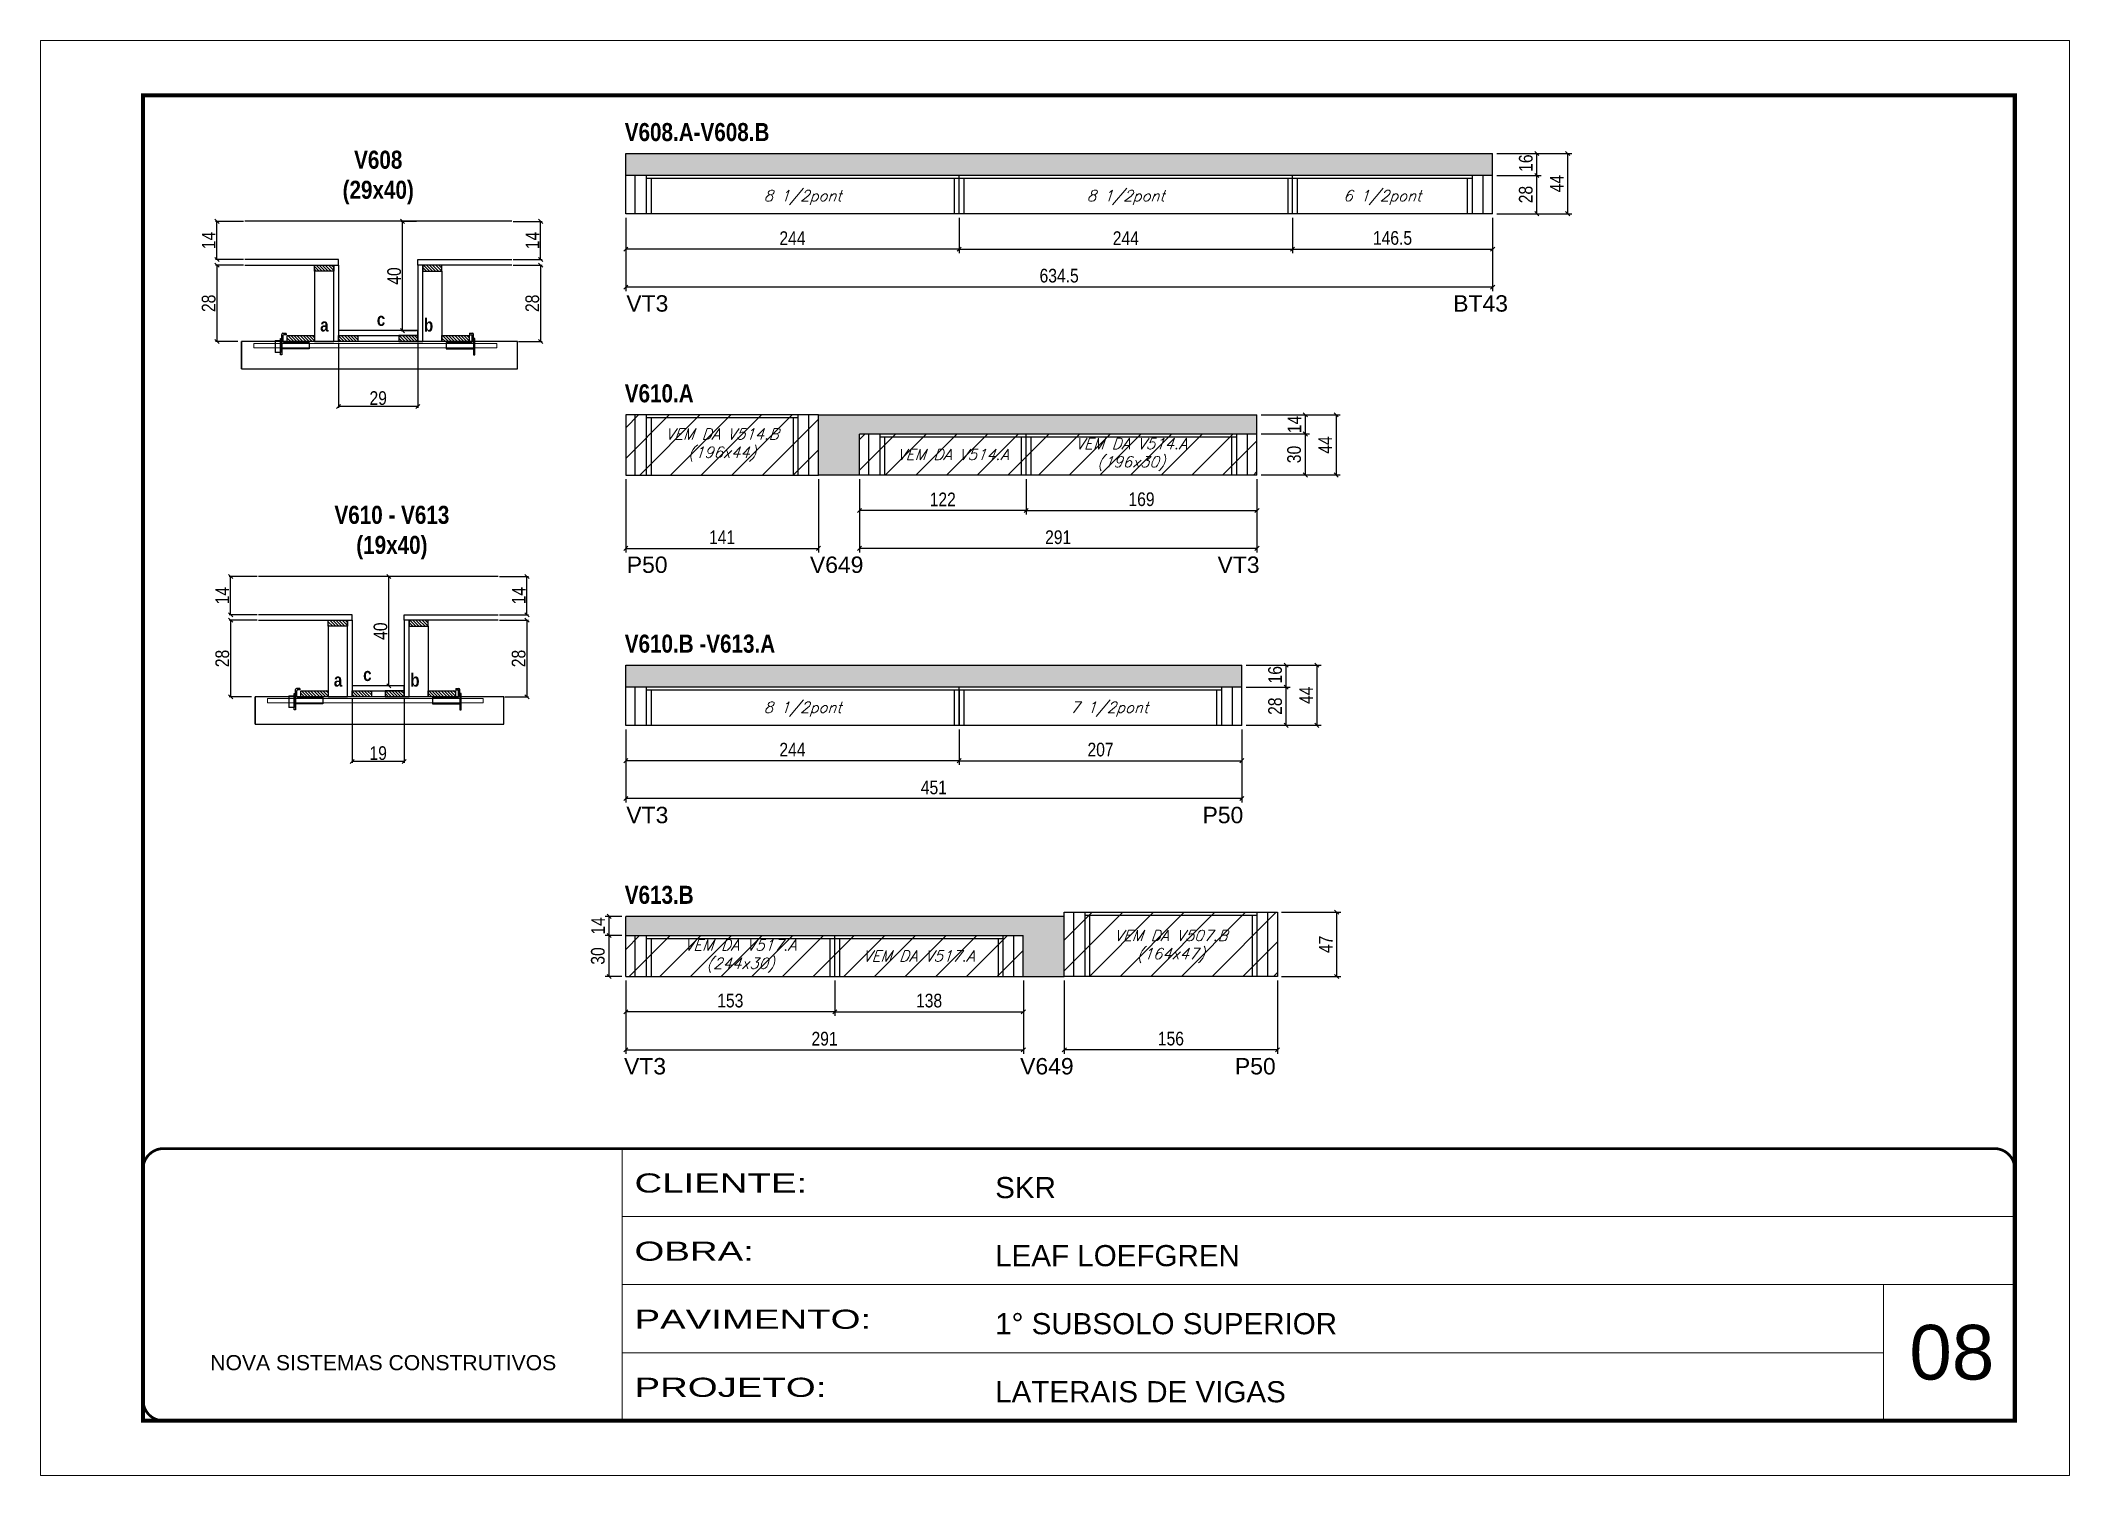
# Model space of a CAD drawing. Extents: x 3309 to 9590, y -2522 to 14608.
# Drawn here: x 8078 to 9563, y 12409 to 13459 of the extents above; entities that cross this region are included whole.
import ezdxf

# ---------------------------------------------------------------- set-up
doc = ezdxf.new("R2010")
doc.units = 0
doc.linetypes.add('CONTINUO', pattern=[0])
doc.linetypes.add('DASHED', pattern=[0.75, 0.5, -0.25])
for name, color, linetype in [('5', 5, 'Continuous'), ('barrote', 251, 'Continuous'), ('COTA', 241, 'Continuous'), ('detalhes', 4, 'Continuous'), ('NOMENCLATURA', 7, 'Continuous'), ('Painéis', 200, 'Continuous'), ('presilha', 1, 'Continuous'), ('SARR_2.2x10', 60, 'Continuous'), ('SARR_2.2x7', 40, 'Continuous'), ('SARR_3.5x7', 81, 'Continuous'), ('texto', 7, 'Continuous')]:
    doc.layers.add(name, color=color, linetype=linetype)
for name, color, linetype, lineweight in [('CARIMBO', 255, 'Continuous', 9), ('CONCRETO', 251, 'Continuous', 25), ('Folhas', 255, 'Continuous', 9), ('Hachura', 251, 'Continuous', 9), ('SARRAFO DE PRESSAO', 251, 'DASHED', 9), ('SCO-___-LAJ', 2, 'Continuous', 0)]:
    doc.layers.add(name, color=color, linetype=linetype, lineweight=lineweight)
doc.styles.add('ARIAL', font='arial.ttf')
doc.styles.add('COTA TECNICA', font='techl___.ttf', dxfattribs={"height": 10})
doc.styles.add('COTA TECNICA 2X', font='techl___.ttf', dxfattribs={"height": 10})
doc.styles.add('Romans', font='romans.shx')
doc.styles.get("Standard").update_dxf_attribs({"font": 'arial.ttf'})
doc.styles.add('TECNICA', font='techb___.ttf', dxfattribs={"height": 10})
doc.styles.add('Tecnologia', font='')
doc.styles.get('Tecnologia').set_extended_font_data('Forgotten Futurist')
doc.dimstyles.new('PAINEL', dxfattribs={"dimtxt": 10, "dimasz": 3, "dimexe": 3, "dimexo": 3, "dimgap": 3, "dimtad": 1, "dimdec": 1, "dimzin": 12, "dimdsep": 46, "dimtxsty": 'COTA TECNICA', "dimblk1": 'OBLIQUE', "dimblk2": 'OBLIQUE', "dimsah": 1, "dimcen": 0.9, "dimclrd": 4, "dimclre": 4, "dimclrt": 240, "dimadec": 1, "dimazin": 3, "dimtfac": 1, "dimtdec": 1, "dimtmove": 0, "dimatfit": 3, "dimfxl": 1, "dimtolj": 1, "dimtzin": 12, "dimarcsym": 0})
doc.dimstyles.new('SECAO', dxfattribs={"dimscale": 0.333333, "dimtxt": 5, "dimasz": 9, "dimexe": 3, "dimexo": 3, "dimgap": 3, "dimtad": 1, "dimdec": 1, "dimlfac": 0.5, "dimzin": 12, "dimdsep": 46, "dimtxsty": 'COTA TECNICA 2X', "dimblk1": 'OBLIQUE', "dimblk2": 'OBLIQUE', "dimsah": 1, "dimcen": 0.9, "dimclrd": 4, "dimclre": 4, "dimclrt": 240, "dimadec": 1, "dimazin": 3, "dimtfac": 1, "dimtdec": 1, "dimtmove": 0, "dimatfit": 3, "dimfxl": 1, "dimtolj": 1, "dimtzin": 12, "dimarcsym": 0})
pattern_1 = [(135, (41541.551, -110533.0212), (-1.122532015, -1.122532015), [])]

msp = doc.modelspace()

# ---------------------------------------------------------------- texts
at = {"layer": '5', "linetype": 'Continuous'}
for s, rotation, p in [('VT3', 0.00004, (8506.62, 13260.93, 0)), ('BT43', 0.00004, (9111.85, 13260.93, 0)), ('P50', 0.00004, (8506.96, 13069.73, 0)), ('V649', 0.00004, (8641, 13069.73, 0)), ('VT3', 0.00004, (8939.35, 13069.73, 0)), ('VT3', 0.00004, (8506.62, 12886.56)), ('P50', 0.00004, (8928.35, 12886.56)), ('VT3', 359.99996, (8504.93, 12702.73, 0)), ('V649', 359.99996, (8794.86, 12702.73, 0)), ('P50', 359.99996, (8952.07, 12702.73, 0))]:
    msp.add_text(s, height=12, rotation=rotation, dxfattribs=at).set_placement(p)
at = {"layer": 'CARIMBO', "style": 'ARIAL'}
msp.add_text('08', height=40, dxfattribs=at).set_placement((9445.73, 12479.43))
at = {"layer": 'detalhes', "style": 'TECNICA'}
for s, p in [('a', (8282.54, 13246.38)), ('c', (8324, 13250.49)), ('b', (8358.51, 13246.37)), ('a', (8292.54, 12986.51)), ('c', (8314, 12990.62)), ('b', (8348.51, 12986.5))]:
    msp.add_text(s, height=9.6, dxfattribs=at).set_placement(p)
at = {"layer": 'NOMENCLATURA', "style": 'TECNICA'}
for s, p in [('V608.A-V608.B', (8505.45, 13385.75, 0)), ('V610.A', (8505.45, 13194.55, 0)), ('V610.B -V613.A', (8505.45, 13011.38)), ('V613.B', (8505.45, 12827.56, 0))]:
    msp.add_text(s, height=13.2, dxfattribs=at).set_placement(p)
at = {"layer": 'NOMENCLATURA', "char_height": 13.2, "attachment_point": 2, "style": 'TECNICA'}
for s, insert in [('V608\\P(29x40)', (8325.01, 13378.71)), ('V610 - V613\\P(19x40)', (8335.01, 13118.84))]:
    msp.add_mtext_dynamic_manual_height_columns(s, width=300.2766, gutter_width=1, heights=[0], dxfattribs=dict(at, insert=insert))
at = {"layer": 'texto', "color": 2, "char_height": 8, "attachment_point": 5, "style": 'Romans'}
for s, insert in [('{\\Q19;\\C256;8 1/2pont}', (8635.67, 13344.41, 0)), ('{\\Q19;\\C256;8 1/2pont}', (8872.17, 13344.41, 0)), ('{\\Q19;\\C256;6 1/2pont}', (9059.92, 13344.41, 0)), ('{\\Q19;\\C256;VEM DA V514.B^J(196x44)}', (8576.67, 13163.36, 0)), ('{\\Q19;\\C256;VEM DA V514.A}', (8745.67, 13156.36, 0)), ('{\\Q19;\\C256;VEM DA V514.A\\P(196x30)}', (8876.17, 13156.36, 0)), ('{\\Q19;\\C256;8 1/2pont}', (8635.67, 12970.03)), ('{\\Q19;\\C256;7 1/2pont}', (8860.06, 12970.03)), ('{\\Q19;\\C256;VEM DA V517.A\\P(244x30)}', (8590.17, 12789.37, 0)), ('{\\Q19;\\C256;VEM DA V507.B^J(164x47)}', (8905.17, 12796.37, 0)), ('{\\Q19;\\C256;VEM DA V517.A}', (8720.67, 12789.37, 0))]:
    msp.add_mtext(s, dxfattribs=dict(at, insert=insert))

# ---------------------------------------------------------------- blocks, each defined once
blk = doc.blocks.new('9999999999')
at = {"color": 30, "linetype": 'CONTINUO'}
for p, q in [((98564.6, 34230.2), (98564.6, 34429.4)), ((98564.6, 34379.6), (99584, 34379.6)), ((98564.6, 34329.8), (99488, 34329.8)), ((99584, 34329.8), (99488, 34329.8)), ((99488, 34329.8), (99488, 34230.2)), ((98564.6, 34280), (99488, 34280))]:
    blk.add_line(p, q, dxfattribs=at)
at = {"color": 30, "linetype": 'CONTINUO', "const_width": 2}
blk.add_lwpolyline([(99584, 34230.2), (99584, 34414.4, 0.414214), (99569, 34429.4), (98229, 34429.4, 0.414214), (98214, 34414.4), (98214, 34245.2, 0.414214), (98229, 34230.2), (99584, 34230.2)], format="xyb", dxfattribs=at)
at = {"layer": 'Folhas'}
blk.add_lwpolyline([(98139, 34190.2), (99624, 34190.2), (99624, 35240.2), (98139, 35240.2)], close=True, dxfattribs=at)
at = {"layer": 'Folhas', "color": 30, "const_width": 3}
blk.add_lwpolyline([(98214, 34230.2), (99584, 34230.2), (99584, 35200.2), (98214, 35200.2)], close=True, dxfattribs=at)
at = {"color": 7, "linetype": 'Continuous', "ltscale": 5, "style": 'ARIAL'}
for s, height, p in [('SKR', 15.48, (98837.7, 34393.1)), ('LEAF LOEFGREN', 15.483, (98837.7, 34343.3)), ('1° SUBSOLO SUPERIOR', 15.483, (98837.7, 34293.5)), ('NOVA SISTEMAS CONSTRUTIVOS', 11.059, (98263.2, 34267.2)), ('LATERAIS DE VIGAS', 15.483, (98837.7, 34243.7))]:
    blk.add_text(s, height=height, dxfattribs=at).set_placement(p)
at = {"layer": 'Folhas', "color": 7, "style": 'Tecnologia', "width": 1.5}
for s, p in [('CLIENTE:', (98573.7, 34397.2)), ('OBRA:', (98573.7, 34347.3)), ('PAVIMENTO:', (98573.7, 34297.5)), ('PROJETO:', (98573.7, 34247.7))]:
    blk.add_text(s, height=14, dxfattribs=at).set_placement(p)
blk = doc.blocks.new('_Oblique')
at = {"color": 0, "linetype": 'ByBlock', "lineweight": -2}
blk.add_line((-0.5, -0.5), (0.5, 0.5), dxfattribs=at)
blk = doc.blocks.new('*D90')
at = {"layer": 'COTA', "color": 4, "lineweight": -2, "transparency": 16777216}
for p, q in [((8296, 13238), (8296, 13190.5)), ((8354, 13238), (8354, 13190.5)), ((8354, 13191.5), (8296, 13191.5))]:
    blk.add_line(p, q, dxfattribs=at)
at = {"layer": 'Defpoints', "color": 0, "transparency": 16777216}
for p in [(8296, 13239), (8354, 13239), (8296, 13191.5)]:
    blk.add_point(p, dxfattribs=at)
at = {"layer": 'COTA', "color": 4, "lineweight": -2, "transparency": 16777216, "xscale": 3, "yscale": 3, "zscale": 3, "rotation": 180}
blk.add_blockref('_Oblique', (8296, 13191.5), dxfattribs=at)
at = {"layer": 'COTA', "color": 4, "lineweight": -2, "transparency": 16777216, "xscale": 3, "yscale": 3, "zscale": 3}
blk.add_blockref('_Oblique', (8354, 13191.5), dxfattribs=at)
at = {"layer": 'COTA', "color": 240, "transparency": 16777216, "insert": (8325, 13197.6), "char_height": 10, "attachment_point": 5, "style": 'COTA TECNICA 2X'}
blk.add_mtext('\\A1;29', dxfattribs=at)
blk = doc.blocks.new('PRESILHA METÁLICA 1')
at = {"layer": 'presilha'}
for p, q in [((0, 13), (6, 13)), ((0, 13), (0, 0)), ((6, 0), (0, 0)), ((6, 15.5), (7.5, 15.5)), ((6, -2.5), (6, 15.5)), ((6, 13), (6, 0)), ((7.5, 10.6), (7.5, 19.9)), ((7.5, 15.5), (7.5, -2.5)), ((37.5, 4.1), (7.5, 4.1)), ((12, 21), (8.6, 21)), ((9, 11.6), (9, 18.9)), ((12, 19.5), (9.6, 19.5)), ((37.5, 11), (9.6, 11)), ((12, 21), (12, 19.5)), ((37.5, 11), (37.5, 4.1)), ((7.5, -2.5), (6, -2.5))]:
    blk.add_line(p, q, dxfattribs=at)
for centre, radius, start, end in [((8.6, 19.9), 1.14, 90, 180), ((9.6, 18.9), 0.57, 90, 180), ((9.6, 11.6), 0.57, 180, 270)]:
    blk.add_arc(centre, radius, start, end, dxfattribs=at)
blk = doc.blocks.new('PRESILHA METÁLICA 2')
at = {"layer": 'presilha'}
for p, q in [((-5.2, 23.5), (-5.2, 22)), ((-5.2, 23.5), (-1.9, 23.5)), ((-0.8, 14.6), (-0.8, 22.4)), ((-30.8, 13.5), (-30.8, 6.6)), ((-30.8, 13.5), (-2.8, 13.5)), ((-30.8, 6.6), (-0.8, 6.6)), ((-5.2, 22), (-2.8, 22)), ((-2.2, 14.1), (-2.2, 21.4)), ((0.8, 18), (-0.8, 18)), ((-0.8, 18), (-0.8, 0)), ((-0.8, 0), (0.8, 0)), ((0.8, 0), (0.8, 18))]:
    blk.add_line(p, q, dxfattribs=at)
for centre, radius, start, end in [((-1.9, 22.4), 1.14, 0, 90), ((-2.8, 21.4), 0.57, 0, 90), ((-2.8, 14.1), 0.57, 270, 0)]:
    blk.add_arc(centre, radius, start, end, dxfattribs=at)
blk = doc.blocks.new('*D91')
at = {"layer": 'COTA', "color": 4, "lineweight": -2, "transparency": 16777216}
for p, q in [((8226.3, 13295), (8206, 13295)), ((8207, 13295), (8207, 13239)), ((8222.2, 13239), (8206, 13239))]:
    blk.add_line(p, q, dxfattribs=at)
at = {"layer": 'Defpoints', "color": 0, "transparency": 16777216}
for p in [(8227.3, 13295), (8207, 13239), (8223.2, 13239)]:
    blk.add_point(p, dxfattribs=at)
at = {"layer": 'COTA', "color": 4, "lineweight": -2, "transparency": 16777216, "xscale": 3, "yscale": 3, "zscale": 3}
for p, rotation in [((8207, 13295), 90), ((8207, 13239), 270)]:
    blk.add_blockref('_Oblique', p, dxfattribs=dict(at, rotation=rotation))
at = {"layer": 'COTA', "color": 240, "transparency": 16777216, "insert": (8200.9, 13267), "char_height": 10, "attachment_point": 5, "rotation": 90, "style": 'COTA TECNICA 2X'}
blk.add_mtext('\\A1;28', dxfattribs=at)
blk = doc.blocks.new('*D92')
at = {"layer": 'COTA', "color": 4, "lineweight": -2, "transparency": 16777216}
for p, q in [((8423.7, 13295), (8444.9, 13295)), ((8443.9, 13295), (8443.9, 13239)), ((8427.8, 13239), (8444.9, 13239))]:
    blk.add_line(p, q, dxfattribs=at)
at = {"layer": 'Defpoints', "color": 0, "transparency": 16777216}
for p in [(8422.7, 13295), (8426.8, 13239), (8443.9, 13239)]:
    blk.add_point(p, dxfattribs=at)
at = {"layer": 'COTA', "color": 4, "lineweight": -2, "transparency": 16777216, "xscale": 3, "yscale": 3, "zscale": 3}
for p, rotation in [((8443.9, 13295), 90), ((8443.9, 13239), 270)]:
    blk.add_blockref('_Oblique', p, dxfattribs=dict(at, rotation=rotation))
at = {"layer": 'COTA', "color": 240, "transparency": 16777216, "insert": (8437.8, 13267), "char_height": 10, "attachment_point": 5, "rotation": 90, "style": 'COTA TECNICA 2X'}
blk.add_mtext('\\A1;28', dxfattribs=at)
blk = doc.blocks.new('*D93')
at = {"layer": 'COTA', "color": 4, "lineweight": -2, "transparency": 16777216}
for p, q in [((8353, 13327), (8341.8, 13327)), ((8342.8, 13247), (8342.8, 13327)), ((8353, 13247), (8341.8, 13247))]:
    blk.add_line(p, q, dxfattribs=at)
at = {"layer": 'Defpoints', "color": 0, "transparency": 16777216}
for p in [(8342.8, 13327), (8354, 13327), (8354, 13247)]:
    blk.add_point(p, dxfattribs=at)
at = {"layer": 'COTA', "color": 4, "lineweight": -2, "transparency": 16777216, "xscale": 3, "yscale": 3, "zscale": 3}
for p, rotation in [((8342.8, 13327), 90), ((8342.8, 13247), 270)]:
    blk.add_blockref('_Oblique', p, dxfattribs=dict(at, rotation=rotation))
at = {"layer": 'COTA', "color": 240, "transparency": 16777216, "insert": (8336.7, 13287), "char_height": 10, "attachment_point": 5, "rotation": 90, "style": 'COTA TECNICA 2X'}
blk.add_mtext('\\A1;40', dxfattribs=at)
blk = doc.blocks.new('*D94')
at = {"layer": 'COTA', "color": 4, "lineweight": -2, "transparency": 16777216}
for p, q in [((8423.7, 13327), (8444.9, 13327)), ((8443.9, 13299), (8443.9, 13327)), ((8423.7, 13299), (8444.9, 13299))]:
    blk.add_line(p, q, dxfattribs=at)
at = {"layer": 'Defpoints', "color": 0, "transparency": 16777216}
for p in [(8422.7, 13327), (8443.9, 13327), (8422.7, 13299)]:
    blk.add_point(p, dxfattribs=at)
at = {"layer": 'COTA', "color": 4, "lineweight": -2, "transparency": 16777216, "xscale": 3, "yscale": 3, "zscale": 3}
for p, rotation in [((8443.9, 13327), 90), ((8443.9, 13299), 270)]:
    blk.add_blockref('_Oblique', p, dxfattribs=dict(at, rotation=rotation))
at = {"layer": 'COTA', "color": 240, "transparency": 16777216, "insert": (8437.9, 13313), "char_height": 10, "attachment_point": 5, "rotation": 90, "style": 'COTA TECNICA 2X'}
blk.add_mtext('\\A1;14', dxfattribs=at)
blk = doc.blocks.new('*D95')
at = {"layer": 'COTA', "color": 4, "lineweight": -2, "transparency": 16777216}
for p, q in [((8226.3, 13327), (8206, 13327)), ((8207, 13299), (8207, 13327)), ((8226.3, 13299), (8206, 13299))]:
    blk.add_line(p, q, dxfattribs=at)
at = {"layer": 'Defpoints', "color": 0, "transparency": 16777216}
for p in [(8207, 13327), (8227.3, 13327), (8227.3, 13299)]:
    blk.add_point(p, dxfattribs=at)
at = {"layer": 'COTA', "color": 4, "lineweight": -2, "transparency": 16777216, "xscale": 3, "yscale": 3, "zscale": 3}
for p, rotation in [((8207, 13327), 90), ((8207, 13299), 270)]:
    blk.add_blockref('_Oblique', p, dxfattribs=dict(at, rotation=rotation))
at = {"layer": 'COTA', "color": 240, "transparency": 16777216, "insert": (8200.9, 13313), "char_height": 10, "attachment_point": 5, "rotation": 90, "style": 'COTA TECNICA 2X'}
blk.add_mtext('\\A1;14', dxfattribs=at)
blk = doc.blocks.new('*D98')
at = {"layer": 'COTA', "color": 4, "linetype": 'ByBlock', "lineweight": -2, "transparency": 16777216}
for p, q in [((8506.2, 13329.6), (8506.2, 13303.7)), ((8750.2, 13329.6), (8750.2, 13303.7)), ((8750.2, 13306.7), (8506.2, 13306.7))]:
    blk.add_line(p, q, dxfattribs=at)
at = {"layer": 'Defpoints', "color": 0, "linetype": 'ByBlock', "transparency": 16777216}
for p in [(8506.2, 13332.6), (8750.2, 13332.6), (8506.2, 13306.7)]:
    blk.add_point(p, dxfattribs=at)
at = {"layer": 'COTA', "color": 4, "linetype": 'ByBlock', "lineweight": -2, "transparency": 16777216, "xscale": 3, "yscale": 3, "zscale": 3, "rotation": 180}
blk.add_blockref('_Oblique', (8506.2, 13306.7), dxfattribs=at)
at = {"layer": 'COTA', "color": 4, "linetype": 'ByBlock', "lineweight": -2, "transparency": 16777216, "xscale": 3, "yscale": 3, "zscale": 3}
blk.add_blockref('_Oblique', (8750.2, 13306.7), dxfattribs=at)
at = {"layer": 'COTA', "color": 240, "linetype": 'ByBlock', "transparency": 16777216, "insert": (8628.2, 13314.7), "char_height": 10, "attachment_point": 5, "style": 'COTA TECNICA'}
blk.add_mtext('\\A1;244', dxfattribs=at)
blk = doc.blocks.new('*D101')
at = {"layer": 'COTA', "color": 4, "linetype": 'ByBlock', "lineweight": -2, "transparency": 16777216}
for p, q in [((8506.2, 13329.6), (8506.2, 13275.9)), ((9140.7, 13329.6), (9140.7, 13275.9)), ((9140.7, 13278.9), (8506.2, 13278.9))]:
    blk.add_line(p, q, dxfattribs=at)
at = {"layer": 'Defpoints', "color": 0, "linetype": 'ByBlock', "transparency": 16777216}
for p in [(8506.2, 13332.6), (9140.7, 13332.6), (8506.2, 13278.9)]:
    blk.add_point(p, dxfattribs=at)
at = {"layer": 'COTA', "color": 4, "linetype": 'ByBlock', "lineweight": -2, "transparency": 16777216, "xscale": 3, "yscale": 3, "zscale": 3, "rotation": 180}
blk.add_blockref('_Oblique', (8506.2, 13278.9), dxfattribs=at)
at = {"layer": 'COTA', "color": 4, "linetype": 'ByBlock', "lineweight": -2, "transparency": 16777216, "xscale": 3, "yscale": 3, "zscale": 3}
blk.add_blockref('_Oblique', (9140.7, 13278.9), dxfattribs=at)
at = {"layer": 'COTA', "color": 240, "linetype": 'ByBlock', "transparency": 16777216, "insert": (8823.4, 13287.2), "char_height": 10, "attachment_point": 5, "style": 'COTA TECNICA'}
blk.add_mtext('\\A1;634.5', dxfattribs=at)
blk = doc.blocks.new('*D99')
at = {"layer": 'COTA', "color": 4, "lineweight": -2, "transparency": 16777216}
for p, q in [((9143.7, 13360.6), (9176.1, 13360.6)), ((9173.1, 13332.6), (9173.1, 13360.6)), ((9143.7, 13332.6), (9176.1, 13332.6))]:
    blk.add_line(p, q, dxfattribs=at)
at = {"layer": 'Defpoints', "color": 0, "transparency": 16777216}
for p in [(9140.7, 13360.6), (9173.1, 13360.6), (9140.7, 13332.6)]:
    blk.add_point(p, dxfattribs=at)
at = {"layer": 'COTA', "color": 4, "lineweight": -2, "transparency": 16777216, "xscale": 3, "yscale": 3, "zscale": 3}
for p, rotation in [((9173.1, 13360.6), 90), ((9173.1, 13332.6), 270)]:
    blk.add_blockref('_Oblique', p, dxfattribs=dict(at, rotation=rotation))
at = {"layer": 'COTA', "color": 240, "transparency": 16777216, "insert": (9165, 13346.6), "char_height": 10, "attachment_point": 5, "rotation": 90, "style": 'COTA TECNICA'}
blk.add_mtext('\\A1;28', dxfattribs=at)
blk = doc.blocks.new('*D96')
at = {"layer": 'COTA', "color": 4, "lineweight": -2, "transparency": 16777216}
for p, q in [((8750.2, 13329.6), (8750.2, 13303.7)), ((8994.2, 13329.6), (8994.2, 13303.7)), ((8750.2, 13306.7), (8994.2, 13306.7))]:
    blk.add_line(p, q, dxfattribs=at)
at = {"layer": 'Defpoints', "color": 0, "transparency": 16777216}
for p in [(8750.2, 13332.6, 0), (8994.2, 13332.6, 0), (8994.2, 13306.7)]:
    blk.add_point(p, dxfattribs=at)
at = {"layer": 'COTA', "color": 4, "lineweight": -2, "transparency": 16777216, "xscale": 3, "yscale": 3, "zscale": 3, "rotation": 180}
blk.add_blockref('_Oblique', (8750.2, 13306.7), dxfattribs=at)
at = {"layer": 'COTA', "color": 4, "lineweight": -2, "transparency": 16777216, "xscale": 3, "yscale": 3, "zscale": 3}
blk.add_blockref('_Oblique', (8994.2, 13306.7), dxfattribs=at)
at = {"layer": 'COTA', "color": 240, "transparency": 16777216, "insert": (8872.2, 13314.7), "char_height": 10, "attachment_point": 5, "style": 'COTA TECNICA'}
blk.add_mtext('\\A1;244', dxfattribs=at)
blk = doc.blocks.new('*D100')
at = {"layer": 'COTA', "color": 4, "lineweight": -2, "transparency": 16777216}
for p, q in [((9143.7, 13376.6), (9176.1, 13376.6)), ((9173.1, 13360.6), (9173.1, 13376.6)), ((9143.7, 13360.6), (9176.1, 13360.6))]:
    blk.add_line(p, q, dxfattribs=at)
at = {"layer": 'Defpoints', "color": 0, "transparency": 16777216}
for p in [(9140.7, 13376.6, 0), (9173.1, 13376.6), (9140.7, 13360.6, 0)]:
    blk.add_point(p, dxfattribs=at)
at = {"layer": 'COTA', "color": 4, "lineweight": -2, "transparency": 16777216, "xscale": 3, "yscale": 3, "zscale": 3}
for p, rotation in [((9173.1, 13376.6), 90), ((9173.1, 13360.6), 270)]:
    blk.add_blockref('_Oblique', p, dxfattribs=dict(at, rotation=rotation))
at = {"layer": 'COTA', "color": 240, "transparency": 16777216, "insert": (9165, 13369.6), "char_height": 10, "attachment_point": 5, "rotation": 90, "style": 'COTA TECNICA'}
blk.add_mtext('\\A1;16', dxfattribs=at)
blk = doc.blocks.new('*D97')
at = {"layer": 'COTA', "color": 4, "lineweight": -2, "transparency": 16777216}
for p, q in [((9143.7, 13376.6), (9198.6, 13376.6)), ((9195.6, 13376.6), (9195.6, 13332.6)), ((9143.7, 13332.6), (9198.6, 13332.6))]:
    blk.add_line(p, q, dxfattribs=at)
at = {"layer": 'Defpoints', "color": 0, "transparency": 16777216}
for p in [(9140.7, 13376.6, 0), (9140.7, 13332.6, 0), (9195.6, 13332.6)]:
    blk.add_point(p, dxfattribs=at)
at = {"layer": 'COTA', "color": 4, "lineweight": -2, "transparency": 16777216, "xscale": 3, "yscale": 3, "zscale": 3}
for p, rotation in [((9195.6, 13376.6), 90), ((9195.6, 13332.6), 270)]:
    blk.add_blockref('_Oblique', p, dxfattribs=dict(at, rotation=rotation))
at = {"layer": 'COTA', "color": 240, "transparency": 16777216, "insert": (9187.6, 13354.6), "char_height": 10, "attachment_point": 5, "rotation": 90, "style": 'COTA TECNICA'}
blk.add_mtext('\\A1;44', dxfattribs=at)
blk = doc.blocks.new('*D102')
at = {"layer": 'COTA', "color": 4, "lineweight": -2, "transparency": 16777216}
for p, q in [((8994.2, 13329.6), (8994.2, 13303.7)), ((9140.7, 13329.6), (9140.7, 13303.7)), ((8994.2, 13306.7), (9140.7, 13306.7))]:
    blk.add_line(p, q, dxfattribs=at)
at = {"layer": 'Defpoints', "color": 0, "transparency": 16777216}
for p in [(8994.2, 13332.6, 0), (9140.7, 13332.6, 0), (9140.7, 13306.7)]:
    blk.add_point(p, dxfattribs=at)
at = {"layer": 'COTA', "color": 4, "lineweight": -2, "transparency": 16777216, "xscale": 3, "yscale": 3, "zscale": 3, "rotation": 180}
blk.add_blockref('_Oblique', (8994.2, 13306.7), dxfattribs=at)
at = {"layer": 'COTA', "color": 4, "lineweight": -2, "transparency": 16777216, "xscale": 3, "yscale": 3, "zscale": 3}
blk.add_blockref('_Oblique', (9140.7, 13306.7), dxfattribs=at)
at = {"layer": 'COTA', "color": 240, "transparency": 16777216, "insert": (9067.4, 13314.8), "char_height": 10, "attachment_point": 5, "style": 'COTA TECNICA'}
blk.add_mtext('\\A1;146.5', dxfattribs=at)
blk = doc.blocks.new('*D103')
at = {"layer": 'COTA', "color": 4, "lineweight": -2, "transparency": 16777216}
for p, q in [((8306, 12978.1), (8306, 12930.7)), ((8344, 12978.1), (8344, 12930.7)), ((8344, 12931.7), (8306, 12931.7))]:
    blk.add_line(p, q, dxfattribs=at)
at = {"layer": 'Defpoints', "color": 0, "transparency": 16777216}
for p in [(8306, 12979.1), (8344, 12979.1), (8306, 12931.7)]:
    blk.add_point(p, dxfattribs=at)
at = {"layer": 'COTA', "color": 4, "lineweight": -2, "transparency": 16777216, "xscale": 3, "yscale": 3, "zscale": 3, "rotation": 180}
blk.add_blockref('_Oblique', (8306, 12931.7), dxfattribs=at)
at = {"layer": 'COTA', "color": 4, "lineweight": -2, "transparency": 16777216, "xscale": 3, "yscale": 3, "zscale": 3}
blk.add_blockref('_Oblique', (8344, 12931.7), dxfattribs=at)
at = {"layer": 'COTA', "color": 240, "transparency": 16777216, "insert": (8325, 12937.8), "char_height": 10, "attachment_point": 5, "style": 'COTA TECNICA 2X'}
blk.add_mtext('\\A1;19', dxfattribs=at)
blk = doc.blocks.new('*D104')
at = {"layer": 'COTA', "color": 4, "lineweight": -2, "transparency": 16777216}
for p, q in [((8236.3, 13035.1), (8216, 13035.1)), ((8217, 13035.1), (8217, 12979.1)), ((8232.2, 12979.1), (8216, 12979.1))]:
    blk.add_line(p, q, dxfattribs=at)
at = {"layer": 'Defpoints', "color": 0, "transparency": 16777216}
for p in [(8237.3, 13035.1), (8217, 12979.1), (8233.2, 12979.1)]:
    blk.add_point(p, dxfattribs=at)
at = {"layer": 'COTA', "color": 4, "lineweight": -2, "transparency": 16777216, "xscale": 3, "yscale": 3, "zscale": 3}
for p, rotation in [((8217, 13035.1), 90), ((8217, 12979.1), 270)]:
    blk.add_blockref('_Oblique', p, dxfattribs=dict(at, rotation=rotation))
at = {"layer": 'COTA', "color": 240, "transparency": 16777216, "insert": (8210.9, 13007.1), "char_height": 10, "attachment_point": 5, "rotation": 90, "style": 'COTA TECNICA 2X'}
blk.add_mtext('\\A1;28', dxfattribs=at)
blk = doc.blocks.new('*D105')
at = {"layer": 'COTA', "color": 4, "lineweight": -2, "transparency": 16777216}
for p, q in [((8413.7, 13035.1), (8434.9, 13035.1)), ((8433.9, 13035.1), (8433.9, 12979.1)), ((8417.8, 12979.1), (8434.9, 12979.1))]:
    blk.add_line(p, q, dxfattribs=at)
at = {"layer": 'Defpoints', "color": 0, "transparency": 16777216}
for p in [(8412.7, 13035.1), (8416.8, 12979.1), (8433.9, 12979.1)]:
    blk.add_point(p, dxfattribs=at)
at = {"layer": 'COTA', "color": 4, "lineweight": -2, "transparency": 16777216, "xscale": 3, "yscale": 3, "zscale": 3}
for p, rotation in [((8433.9, 13035.1), 90), ((8433.9, 12979.1), 270)]:
    blk.add_blockref('_Oblique', p, dxfattribs=dict(at, rotation=rotation))
at = {"layer": 'COTA', "color": 240, "transparency": 16777216, "insert": (8427.8, 13007.1), "char_height": 10, "attachment_point": 5, "rotation": 90, "style": 'COTA TECNICA 2X'}
blk.add_mtext('\\A1;28', dxfattribs=at)
blk = doc.blocks.new('*D106')
at = {"layer": 'COTA', "color": 4, "lineweight": -2, "transparency": 16777216}
for p, q in [((8343, 13067.1), (8331.8, 13067.1)), ((8332.8, 12987.1), (8332.8, 13067.1)), ((8343, 12987.1), (8331.8, 12987.1))]:
    blk.add_line(p, q, dxfattribs=at)
at = {"layer": 'Defpoints', "color": 0, "transparency": 16777216}
for p in [(8332.8, 13067.1), (8344, 13067.1), (8344, 12987.1)]:
    blk.add_point(p, dxfattribs=at)
at = {"layer": 'COTA', "color": 4, "lineweight": -2, "transparency": 16777216, "xscale": 3, "yscale": 3, "zscale": 3}
for p, rotation in [((8332.8, 13067.1), 90), ((8332.8, 12987.1), 270)]:
    blk.add_blockref('_Oblique', p, dxfattribs=dict(at, rotation=rotation))
at = {"layer": 'COTA', "color": 240, "transparency": 16777216, "insert": (8326.7, 13027.1), "char_height": 10, "attachment_point": 5, "rotation": 90, "style": 'COTA TECNICA 2X'}
blk.add_mtext('\\A1;40', dxfattribs=at)
blk = doc.blocks.new('*D107')
at = {"layer": 'COTA', "color": 4, "lineweight": -2, "transparency": 16777216}
for p, q in [((8413.7, 13067.1), (8434.9, 13067.1)), ((8433.9, 13039.1), (8433.9, 13067.1)), ((8413.7, 13039.1), (8434.9, 13039.1))]:
    blk.add_line(p, q, dxfattribs=at)
at = {"layer": 'Defpoints', "color": 0, "transparency": 16777216}
for p in [(8412.7, 13067.1), (8433.9, 13067.1), (8412.7, 13039.1)]:
    blk.add_point(p, dxfattribs=at)
at = {"layer": 'COTA', "color": 4, "lineweight": -2, "transparency": 16777216, "xscale": 3, "yscale": 3, "zscale": 3}
for p, rotation in [((8433.9, 13067.1), 90), ((8433.9, 13039.1), 270)]:
    blk.add_blockref('_Oblique', p, dxfattribs=dict(at, rotation=rotation))
at = {"layer": 'COTA', "color": 240, "transparency": 16777216, "insert": (8427.9, 13053.1), "char_height": 10, "attachment_point": 5, "rotation": 90, "style": 'COTA TECNICA 2X'}
blk.add_mtext('\\A1;14', dxfattribs=at)
blk = doc.blocks.new('*D108')
at = {"layer": 'COTA', "color": 4, "lineweight": -2, "transparency": 16777216}
for p, q in [((8236.3, 13067.1), (8216, 13067.1)), ((8217, 13039.1), (8217, 13067.1)), ((8236.3, 13039.1), (8216, 13039.1))]:
    blk.add_line(p, q, dxfattribs=at)
at = {"layer": 'Defpoints', "color": 0, "transparency": 16777216}
for p in [(8217, 13067.1), (8237.3, 13067.1), (8237.3, 13039.1)]:
    blk.add_point(p, dxfattribs=at)
at = {"layer": 'COTA', "color": 4, "lineweight": -2, "transparency": 16777216, "xscale": 3, "yscale": 3, "zscale": 3}
for p, rotation in [((8217, 13067.1), 90), ((8217, 13039.1), 270)]:
    blk.add_blockref('_Oblique', p, dxfattribs=dict(at, rotation=rotation))
at = {"layer": 'COTA', "color": 240, "transparency": 16777216, "insert": (8210.9, 13053.1), "char_height": 10, "attachment_point": 5, "rotation": 90, "style": 'COTA TECNICA 2X'}
blk.add_mtext('\\A1;14', dxfattribs=at)
blk = doc.blocks.new('*D109')
at = {"layer": 'COTA', "color": 4, "linetype": 'ByBlock', "lineweight": -2, "transparency": 16777216}
for p, q in [((8677.2, 13138.4), (8677.2, 13112.4)), ((8799.2, 13138.4), (8799.2, 13112.4)), ((8799.2, 13115.4), (8677.2, 13115.4))]:
    blk.add_line(p, q, dxfattribs=at)
at = {"layer": 'Defpoints', "color": 0, "linetype": 'ByBlock', "transparency": 16777216}
for p in [(8677.2, 13141.4), (8799.2, 13141.4), (8677.2, 13115.4)]:
    blk.add_point(p, dxfattribs=at)
at = {"layer": 'COTA', "color": 4, "linetype": 'ByBlock', "lineweight": -2, "transparency": 16777216, "xscale": 3, "yscale": 3, "zscale": 3, "rotation": 180}
blk.add_blockref('_Oblique', (8677.2, 13115.4), dxfattribs=at)
at = {"layer": 'COTA', "color": 4, "linetype": 'ByBlock', "lineweight": -2, "transparency": 16777216, "xscale": 3, "yscale": 3, "zscale": 3}
blk.add_blockref('_Oblique', (8799.2, 13115.4), dxfattribs=at)
at = {"layer": 'COTA', "color": 240, "linetype": 'ByBlock', "transparency": 16777216, "insert": (8738.2, 13123.5), "char_height": 10, "attachment_point": 5, "style": 'COTA TECNICA'}
blk.add_mtext('\\A1;122', dxfattribs=at)
blk = doc.blocks.new('*D112')
at = {"layer": 'COTA', "color": 4, "linetype": 'ByBlock', "lineweight": -2, "transparency": 16777216}
for p, q in [((8677.2, 13138.4), (8677.2, 13084.7)), ((8968.2, 13138.4), (8968.2, 13084.7)), ((8968.2, 13087.7), (8677.2, 13087.7))]:
    blk.add_line(p, q, dxfattribs=at)
at = {"layer": 'Defpoints', "color": 0, "linetype": 'ByBlock', "transparency": 16777216}
for p in [(8677.2, 13141.4), (8968.2, 13141.4), (8677.2, 13087.7)]:
    blk.add_point(p, dxfattribs=at)
at = {"layer": 'COTA', "color": 4, "linetype": 'ByBlock', "lineweight": -2, "transparency": 16777216, "xscale": 3, "yscale": 3, "zscale": 3, "rotation": 180}
blk.add_blockref('_Oblique', (8677.2, 13087.7), dxfattribs=at)
at = {"layer": 'COTA', "color": 4, "linetype": 'ByBlock', "lineweight": -2, "transparency": 16777216, "xscale": 3, "yscale": 3, "zscale": 3}
blk.add_blockref('_Oblique', (8968.2, 13087.7), dxfattribs=at)
at = {"layer": 'COTA', "color": 240, "linetype": 'ByBlock', "transparency": 16777216, "insert": (8822.7, 13095.8), "char_height": 10, "attachment_point": 5, "style": 'COTA TECNICA'}
blk.add_mtext('\\A1;291', dxfattribs=at)
blk = doc.blocks.new('*D113')
at = {"layer": 'COTA', "color": 4, "lineweight": -2, "transparency": 16777216}
for p, q in [((8971.2, 13171.4), (9006.6, 13171.4)), ((9003.6, 13141.4), (9003.6, 13171.4)), ((8971.2, 13141.4), (9006.6, 13141.4))]:
    blk.add_line(p, q, dxfattribs=at)
at = {"layer": 'Defpoints', "color": 0, "transparency": 16777216}
for p in [(8968.2, 13171.4), (9003.6, 13171.4), (8968.2, 13141.4)]:
    blk.add_point(p, dxfattribs=at)
at = {"layer": 'COTA', "color": 4, "lineweight": -2, "transparency": 16777216, "xscale": 3, "yscale": 3, "zscale": 3}
for p, rotation in [((9003.6, 13171.4), 90), ((9003.6, 13141.4), 270)]:
    blk.add_blockref('_Oblique', p, dxfattribs=dict(at, rotation=rotation))
at = {"layer": 'COTA', "color": 240, "transparency": 16777216, "insert": (8995.4, 13156.4), "char_height": 10, "attachment_point": 5, "rotation": 90, "style": 'COTA TECNICA'}
blk.add_mtext('\\A1;30', dxfattribs=at)
blk = doc.blocks.new('*D110')
at = {"layer": 'COTA', "color": 4, "lineweight": -2, "transparency": 16777216}
for p, q in [((8799.2, 13138.4), (8799.2, 13112.4)), ((8968.2, 13138.4), (8968.2, 13112.4)), ((8799.2, 13115.4), (8968.2, 13115.4))]:
    blk.add_line(p, q, dxfattribs=at)
at = {"layer": 'Defpoints', "color": 0, "transparency": 16777216}
for p in [(8799.2, 13141.4, 0), (8968.2, 13141.4, 0), (8968.2, 13115.4)]:
    blk.add_point(p, dxfattribs=at)
at = {"layer": 'COTA', "color": 4, "lineweight": -2, "transparency": 16777216, "xscale": 3, "yscale": 3, "zscale": 3, "rotation": 180}
blk.add_blockref('_Oblique', (8799.2, 13115.4), dxfattribs=at)
at = {"layer": 'COTA', "color": 4, "lineweight": -2, "transparency": 16777216, "xscale": 3, "yscale": 3, "zscale": 3}
blk.add_blockref('_Oblique', (8968.2, 13115.4), dxfattribs=at)
at = {"layer": 'COTA', "color": 240, "transparency": 16777216, "insert": (8883.7, 13123.6), "char_height": 10, "attachment_point": 5, "style": 'COTA TECNICA'}
blk.add_mtext('\\A1;169', dxfattribs=at)
blk = doc.blocks.new('*D114')
at = {"layer": 'COTA', "color": 4, "lineweight": -2, "transparency": 16777216}
for p, q in [((8971.2, 13185.4), (9006.6, 13185.4)), ((9003.6, 13171.4), (9003.6, 13185.4)), ((8971.2, 13171.4), (9006.6, 13171.4))]:
    blk.add_line(p, q, dxfattribs=at)
at = {"layer": 'Defpoints', "color": 0, "transparency": 16777216}
for p in [(8968.2, 13185.4, 0), (9003.6, 13185.4), (8968.2, 13171.4, 0)]:
    blk.add_point(p, dxfattribs=at)
at = {"layer": 'COTA', "color": 4, "lineweight": -2, "transparency": 16777216, "xscale": 3, "yscale": 3, "zscale": 3}
for p, rotation in [((9003.6, 13185.4), 90), ((9003.6, 13171.4), 270)]:
    blk.add_blockref('_Oblique', p, dxfattribs=dict(at, rotation=rotation))
at = {"layer": 'COTA', "color": 240, "transparency": 16777216, "insert": (8995.6, 13178.4), "char_height": 10, "attachment_point": 5, "rotation": 90, "style": 'COTA TECNICA'}
blk.add_mtext('\\A1;14', dxfattribs=at)
blk = doc.blocks.new('*D111')
at = {"layer": 'COTA', "color": 4, "lineweight": -2, "transparency": 16777216}
for p, q in [((8971.2, 13185.4), (9029.2, 13185.4)), ((9026.2, 13185.4), (9026.2, 13141.4)), ((8971.2, 13141.4), (9029.2, 13141.4))]:
    blk.add_line(p, q, dxfattribs=at)
at = {"layer": 'Defpoints', "color": 0, "transparency": 16777216}
for p in [(8968.2, 13185.4, 0), (8968.2, 13141.4, 0), (9026.2, 13141.4)]:
    blk.add_point(p, dxfattribs=at)
at = {"layer": 'COTA', "color": 4, "lineweight": -2, "transparency": 16777216, "xscale": 3, "yscale": 3, "zscale": 3}
for p, rotation in [((9026.2, 13185.4), 90), ((9026.2, 13141.4), 270)]:
    blk.add_blockref('_Oblique', p, dxfattribs=dict(at, rotation=rotation))
at = {"layer": 'COTA', "color": 240, "transparency": 16777216, "insert": (9018.1, 13163.4), "char_height": 10, "attachment_point": 5, "rotation": 90, "style": 'COTA TECNICA'}
blk.add_mtext('\\A1;44', dxfattribs=at)
blk = doc.blocks.new('*D115')
at = {"layer": 'COTA', "color": 4, "lineweight": -2, "transparency": 16777216}
for p, q in [((8506.2, 13138.4), (8506.2, 13084.7)), ((8647.2, 13138.4), (8647.2, 13084.7)), ((8506.2, 13087.7), (8647.2, 13087.7))]:
    blk.add_line(p, q, dxfattribs=at)
at = {"layer": 'Defpoints', "color": 0, "transparency": 16777216}
for p in [(8506.2, 13141.4, 0), (8647.2, 13141.4, 0), (8647.2, 13087.7)]:
    blk.add_point(p, dxfattribs=at)
at = {"layer": 'COTA', "color": 4, "lineweight": -2, "transparency": 16777216, "xscale": 3, "yscale": 3, "zscale": 3, "rotation": 180}
blk.add_blockref('_Oblique', (8506.2, 13087.7), dxfattribs=at)
at = {"layer": 'COTA', "color": 4, "lineweight": -2, "transparency": 16777216, "xscale": 3, "yscale": 3, "zscale": 3}
blk.add_blockref('_Oblique', (8647.2, 13087.7), dxfattribs=at)
at = {"layer": 'COTA', "color": 240, "transparency": 16777216, "insert": (8576.7, 13095.8), "char_height": 10, "attachment_point": 5, "style": 'COTA TECNICA'}
blk.add_mtext('\\A1;141', dxfattribs=at)
blk = doc.blocks.new('*D118')
at = {"layer": 'COTA', "color": 4, "linetype": 'ByBlock', "lineweight": -2, "transparency": 16777216}
for p, q in [((8506.2, 12955.2), (8506.2, 12929.3)), ((8750.2, 12955.2), (8750.2, 12929.3)), ((8750.2, 12932.3), (8506.2, 12932.3))]:
    blk.add_line(p, q, dxfattribs=at)
at = {"layer": 'Defpoints', "color": 0, "linetype": 'ByBlock', "transparency": 16777216}
for p in [(8506.2, 12958.2), (8750.2, 12958.2), (8506.2, 12932.3)]:
    blk.add_point(p, dxfattribs=at)
at = {"layer": 'COTA', "color": 4, "linetype": 'ByBlock', "lineweight": -2, "transparency": 16777216, "xscale": 3, "yscale": 3, "zscale": 3, "rotation": 180}
blk.add_blockref('_Oblique', (8506.2, 12932.3), dxfattribs=at)
at = {"layer": 'COTA', "color": 4, "linetype": 'ByBlock', "lineweight": -2, "transparency": 16777216, "xscale": 3, "yscale": 3, "zscale": 3}
blk.add_blockref('_Oblique', (8750.2, 12932.3), dxfattribs=at)
at = {"layer": 'COTA', "color": 240, "linetype": 'ByBlock', "transparency": 16777216, "insert": (8628.2, 12940.4), "char_height": 10, "attachment_point": 5, "style": 'COTA TECNICA'}
blk.add_mtext('\\A1;244', dxfattribs=at)
blk = doc.blocks.new('*D121')
at = {"layer": 'COTA', "color": 4, "linetype": 'ByBlock', "lineweight": -2, "transparency": 16777216}
for p, q in [((8506.2, 12955.2), (8506.2, 12901.6)), ((8957.2, 12955.2), (8957.2, 12901.6)), ((8957.2, 12904.6), (8506.2, 12904.6))]:
    blk.add_line(p, q, dxfattribs=at)
at = {"layer": 'Defpoints', "color": 0, "linetype": 'ByBlock', "transparency": 16777216}
for p in [(8506.2, 12958.2), (8957.2, 12958.2), (8506.2, 12904.6)]:
    blk.add_point(p, dxfattribs=at)
at = {"layer": 'COTA', "color": 4, "linetype": 'ByBlock', "lineweight": -2, "transparency": 16777216, "xscale": 3, "yscale": 3, "zscale": 3, "rotation": 180}
blk.add_blockref('_Oblique', (8506.2, 12904.6), dxfattribs=at)
at = {"layer": 'COTA', "color": 4, "linetype": 'ByBlock', "lineweight": -2, "transparency": 16777216, "xscale": 3, "yscale": 3, "zscale": 3}
blk.add_blockref('_Oblique', (8957.2, 12904.6), dxfattribs=at)
at = {"layer": 'COTA', "color": 240, "linetype": 'ByBlock', "transparency": 16777216, "insert": (8731.7, 12912.7), "char_height": 10, "attachment_point": 5, "style": 'COTA TECNICA'}
blk.add_mtext('\\A1;451', dxfattribs=at)
blk = doc.blocks.new('*D119')
at = {"layer": 'COTA', "color": 4, "lineweight": -2, "transparency": 16777216}
for p, q in [((8960.2, 12986.2), (8992.6, 12986.2)), ((8989.6, 12958.2), (8989.6, 12986.2)), ((8960.2, 12958.2), (8992.6, 12958.2))]:
    blk.add_line(p, q, dxfattribs=at)
at = {"layer": 'Defpoints', "color": 0, "transparency": 16777216}
for p in [(8957.2, 12986.2), (8989.6, 12986.2), (8957.2, 12958.2)]:
    blk.add_point(p, dxfattribs=at)
at = {"layer": 'COTA', "color": 4, "lineweight": -2, "transparency": 16777216, "xscale": 3, "yscale": 3, "zscale": 3}
for p, rotation in [((8989.6, 12986.2), 90), ((8989.6, 12958.2), 270)]:
    blk.add_blockref('_Oblique', p, dxfattribs=dict(at, rotation=rotation))
at = {"layer": 'COTA', "color": 240, "transparency": 16777216, "insert": (8981.5, 12972.2), "char_height": 10, "attachment_point": 5, "rotation": 90, "style": 'COTA TECNICA'}
blk.add_mtext('\\A1;28', dxfattribs=at)
blk = doc.blocks.new('*D116')
at = {"layer": 'COTA', "color": 4, "lineweight": -2, "transparency": 16777216}
for p, q in [((8750.2, 12955.2), (8750.2, 12929.3)), ((8957.2, 12955.2), (8957.2, 12929.3)), ((8750.2, 12932.3), (8957.2, 12932.3))]:
    blk.add_line(p, q, dxfattribs=at)
at = {"layer": 'Defpoints', "color": 0, "transparency": 16777216}
for p in [(8750.2, 12958.2, 0), (8957.2, 12958.2, 0), (8957.2, 12932.3)]:
    blk.add_point(p, dxfattribs=at)
at = {"layer": 'COTA', "color": 4, "lineweight": -2, "transparency": 16777216, "xscale": 3, "yscale": 3, "zscale": 3, "rotation": 180}
blk.add_blockref('_Oblique', (8750.2, 12932.3), dxfattribs=at)
at = {"layer": 'COTA', "color": 4, "lineweight": -2, "transparency": 16777216, "xscale": 3, "yscale": 3, "zscale": 3}
blk.add_blockref('_Oblique', (8957.2, 12932.3), dxfattribs=at)
at = {"layer": 'COTA', "color": 240, "transparency": 16777216, "insert": (8853.7, 12940.4), "char_height": 10, "attachment_point": 5, "style": 'COTA TECNICA'}
blk.add_mtext('\\A1;207', dxfattribs=at)
blk = doc.blocks.new('*D120')
at = {"layer": 'COTA', "color": 4, "lineweight": -2, "transparency": 16777216}
for p, q in [((8960.2, 13002.2), (8992.6, 13002.2)), ((8989.6, 12986.2), (8989.6, 13002.2)), ((8960.2, 12986.2), (8992.6, 12986.2))]:
    blk.add_line(p, q, dxfattribs=at)
at = {"layer": 'Defpoints', "color": 0, "transparency": 16777216}
for p in [(8957.2, 13002.2, 0), (8989.6, 13002.2), (8957.2, 12986.2, 0)]:
    blk.add_point(p, dxfattribs=at)
at = {"layer": 'COTA', "color": 4, "lineweight": -2, "transparency": 16777216, "xscale": 3, "yscale": 3, "zscale": 3}
for p, rotation in [((8989.6, 13002.2), 90), ((8989.6, 12986.2), 270)]:
    blk.add_blockref('_Oblique', p, dxfattribs=dict(at, rotation=rotation))
at = {"layer": 'COTA', "color": 240, "transparency": 16777216, "insert": (8981.5, 12995.2), "char_height": 10, "attachment_point": 5, "rotation": 90, "style": 'COTA TECNICA'}
blk.add_mtext('\\A1;16', dxfattribs=at)
blk = doc.blocks.new('*D117')
at = {"layer": 'COTA', "color": 4, "lineweight": -2, "transparency": 16777216}
for p, q in [((8960.2, 13002.2), (9015.1, 13002.2)), ((9012.1, 13002.2), (9012.1, 12958.2)), ((8960.2, 12958.2), (9015.1, 12958.2))]:
    blk.add_line(p, q, dxfattribs=at)
at = {"layer": 'Defpoints', "color": 0, "transparency": 16777216}
for p in [(8957.2, 13002.2, 0), (8957.2, 12958.2, 0), (9012.1, 12958.2)]:
    blk.add_point(p, dxfattribs=at)
at = {"layer": 'COTA', "color": 4, "lineweight": -2, "transparency": 16777216, "xscale": 3, "yscale": 3, "zscale": 3}
for p, rotation in [((9012.1, 13002.2), 90), ((9012.1, 12958.2), 270)]:
    blk.add_blockref('_Oblique', p, dxfattribs=dict(at, rotation=rotation))
at = {"layer": 'COTA', "color": 240, "transparency": 16777216, "insert": (9004.1, 12980.2), "char_height": 10, "attachment_point": 5, "rotation": 90, "style": 'COTA TECNICA'}
blk.add_mtext('\\A1;44', dxfattribs=at)
blk = doc.blocks.new('*D122')
at = {"layer": 'COTA', "color": 4, "linetype": 'ByBlock', "lineweight": -2, "transparency": 16777216}
for p, q in [((8659.2, 12771.4), (8659.2, 12745.5)), ((8797.2, 12771.4), (8797.2, 12745.5)), ((8659.2, 12748.5), (8797.2, 12748.5))]:
    blk.add_line(p, q, dxfattribs=at)
at = {"layer": 'Defpoints', "color": 0, "linetype": 'ByBlock', "transparency": 16777216}
for p in [(8659.2, 12774.4), (8797.2, 12774.4), (8797.2, 12748.5)]:
    blk.add_point(p, dxfattribs=at)
at = {"layer": 'COTA', "color": 4, "linetype": 'ByBlock', "lineweight": -2, "transparency": 16777216, "xscale": 3, "yscale": 3, "zscale": 3, "rotation": 180}
blk.add_blockref('_Oblique', (8659.2, 12748.5), dxfattribs=at)
at = {"layer": 'COTA', "color": 4, "linetype": 'ByBlock', "lineweight": -2, "transparency": 16777216, "xscale": 3, "yscale": 3, "zscale": 3}
blk.add_blockref('_Oblique', (8797.2, 12748.5), dxfattribs=at)
at = {"layer": 'COTA', "color": 240, "linetype": 'ByBlock', "transparency": 16777216, "insert": (8728.2, 12756.7), "char_height": 10, "attachment_point": 5, "style": 'COTA TECNICA'}
blk.add_mtext('\\A1;138', dxfattribs=at)
blk = doc.blocks.new('*D125')
at = {"layer": 'COTA', "color": 4, "linetype": 'ByBlock', "lineweight": -2, "transparency": 16777216}
for p, q in [((8506.2, 12771.4), (8506.2, 12717.7)), ((8797.2, 12771.4), (8797.2, 12717.7)), ((8506.2, 12720.7), (8797.2, 12720.7))]:
    blk.add_line(p, q, dxfattribs=at)
at = {"layer": 'Defpoints', "color": 0, "linetype": 'ByBlock', "transparency": 16777216}
for p in [(8506.2, 12774.4), (8797.2, 12774.4), (8797.2, 12720.7)]:
    blk.add_point(p, dxfattribs=at)
at = {"layer": 'COTA', "color": 4, "linetype": 'ByBlock', "lineweight": -2, "transparency": 16777216, "xscale": 3, "yscale": 3, "zscale": 3, "rotation": 180}
blk.add_blockref('_Oblique', (8506.2, 12720.7), dxfattribs=at)
at = {"layer": 'COTA', "color": 4, "linetype": 'ByBlock', "lineweight": -2, "transparency": 16777216, "xscale": 3, "yscale": 3, "zscale": 3}
blk.add_blockref('_Oblique', (8797.2, 12720.7), dxfattribs=at)
at = {"layer": 'COTA', "color": 240, "linetype": 'ByBlock', "transparency": 16777216, "insert": (8651.7, 12728.8), "char_height": 10, "attachment_point": 5, "style": 'COTA TECNICA'}
blk.add_mtext('\\A1;291', dxfattribs=at)
blk = doc.blocks.new('*D126')
at = {"layer": 'COTA', "color": 4, "lineweight": -2, "transparency": 16777216}
for p, q in [((8503.2, 12804.4), (8491, 12804.4)), ((8494, 12774.4), (8494, 12804.4)), ((8503.2, 12774.4), (8491, 12774.4))]:
    blk.add_line(p, q, dxfattribs=at)
at = {"layer": 'Defpoints', "color": 0, "transparency": 16777216}
for p in [(8494, 12804.4), (8506.2, 12804.4), (8506.2, 12774.4)]:
    blk.add_point(p, dxfattribs=at)
at = {"layer": 'COTA', "color": 4, "lineweight": -2, "transparency": 16777216, "xscale": 3, "yscale": 3, "zscale": 3}
for p, rotation in [((8494, 12804.4), 90), ((8494, 12774.4), 270)]:
    blk.add_blockref('_Oblique', p, dxfattribs=dict(at, rotation=rotation))
at = {"layer": 'COTA', "color": 240, "transparency": 16777216, "insert": (8485.8, 12789.4), "char_height": 10, "attachment_point": 5, "rotation": 90, "style": 'COTA TECNICA'}
blk.add_mtext('\\A1;30', dxfattribs=at)
blk = doc.blocks.new('*D123')
at = {"layer": 'COTA', "color": 4, "lineweight": -2, "transparency": 16777216}
for p, q in [((8506.2, 12771.4), (8506.2, 12745.5)), ((8659.2, 12771.4), (8659.2, 12745.5)), ((8659.2, 12748.5), (8506.2, 12748.5))]:
    blk.add_line(p, q, dxfattribs=at)
at = {"layer": 'Defpoints', "color": 0, "transparency": 16777216}
for p in [(8506.2, 12774.4, 0), (8659.2, 12774.4, 0), (8506.2, 12748.5)]:
    blk.add_point(p, dxfattribs=at)
at = {"layer": 'COTA', "color": 4, "lineweight": -2, "transparency": 16777216, "xscale": 3, "yscale": 3, "zscale": 3, "rotation": 180}
blk.add_blockref('_Oblique', (8506.2, 12748.5), dxfattribs=at)
at = {"layer": 'COTA', "color": 4, "lineweight": -2, "transparency": 16777216, "xscale": 3, "yscale": 3, "zscale": 3}
blk.add_blockref('_Oblique', (8659.2, 12748.5), dxfattribs=at)
at = {"layer": 'COTA', "color": 240, "transparency": 16777216, "insert": (8582.7, 12756.7), "char_height": 10, "attachment_point": 5, "style": 'COTA TECNICA'}
blk.add_mtext('\\A1;153', dxfattribs=at)
blk = doc.blocks.new('*D127')
at = {"layer": 'COTA', "color": 4, "lineweight": -2, "transparency": 16777216}
for p, q in [((8503.2, 12818.4), (8491, 12818.4)), ((8494, 12804.4), (8494, 12818.4)), ((8503.2, 12804.4), (8491, 12804.4))]:
    blk.add_line(p, q, dxfattribs=at)
at = {"layer": 'Defpoints', "color": 0, "transparency": 16777216}
for p in [(8494, 12818.4), (8506.2, 12818.4, 0), (8506.2, 12804.4, 0)]:
    blk.add_point(p, dxfattribs=at)
at = {"layer": 'COTA', "color": 4, "lineweight": -2, "transparency": 16777216, "xscale": 3, "yscale": 3, "zscale": 3}
for p, rotation in [((8494, 12818.4), 90), ((8494, 12804.4), 270)]:
    blk.add_blockref('_Oblique', p, dxfattribs=dict(at, rotation=rotation))
at = {"layer": 'COTA', "color": 240, "transparency": 16777216, "insert": (8485.9, 12811.4), "char_height": 10, "attachment_point": 5, "rotation": 90, "style": 'COTA TECNICA'}
blk.add_mtext('\\A1;14', dxfattribs=at)
blk = doc.blocks.new('*D124')
at = {"layer": 'COTA', "color": 4, "lineweight": -2, "transparency": 16777216}
for p, q in [((8986.2, 12821.4), (9029.5, 12821.4)), ((9026.5, 12821.4), (9026.5, 12774.4)), ((8986.2, 12774.4), (9029.5, 12774.4))]:
    blk.add_line(p, q, dxfattribs=at)
at = {"layer": 'Defpoints', "color": 0, "transparency": 16777216}
for p in [(8983.2, 12821.4, 0), (8983.2, 12774.4, 0), (9026.5, 12774.4)]:
    blk.add_point(p, dxfattribs=at)
at = {"layer": 'COTA', "color": 4, "lineweight": -2, "transparency": 16777216, "xscale": 3, "yscale": 3, "zscale": 3}
for p, rotation in [((9026.5, 12821.4), 90), ((9026.5, 12774.4), 270)]:
    blk.add_blockref('_Oblique', p, dxfattribs=dict(at, rotation=rotation))
at = {"layer": 'COTA', "color": 240, "transparency": 16777216, "insert": (9018.5, 12797.9), "char_height": 10, "attachment_point": 5, "rotation": 90, "style": 'COTA TECNICA'}
blk.add_mtext('\\A1;47', dxfattribs=at)
blk = doc.blocks.new('*D128')
at = {"layer": 'COTA', "color": 4, "lineweight": -2, "transparency": 16777216}
for p, q in [((8827.2, 12771.4), (8827.2, 12717.7)), ((8983.2, 12771.4), (8983.2, 12717.7)), ((8983.2, 12720.7), (8827.2, 12720.7))]:
    blk.add_line(p, q, dxfattribs=at)
at = {"layer": 'Defpoints', "color": 0, "transparency": 16777216}
for p in [(8827.2, 12774.4, 0), (8983.2, 12774.4, 0), (8827.2, 12720.7)]:
    blk.add_point(p, dxfattribs=at)
at = {"layer": 'COTA', "color": 4, "lineweight": -2, "transparency": 16777216, "xscale": 3, "yscale": 3, "zscale": 3, "rotation": 180}
blk.add_blockref('_Oblique', (8827.2, 12720.7), dxfattribs=at)
at = {"layer": 'COTA', "color": 4, "lineweight": -2, "transparency": 16777216, "xscale": 3, "yscale": 3, "zscale": 3}
blk.add_blockref('_Oblique', (8983.2, 12720.7), dxfattribs=at)
at = {"layer": 'COTA', "color": 240, "transparency": 16777216, "insert": (8905.2, 12728.9), "char_height": 10, "attachment_point": 5, "style": 'COTA TECNICA'}
blk.add_mtext('\\A1;156', dxfattribs=at)

# ---------------------------------------------------------------- dimensions: what is measured, and where the dimension line sits
at = {"layer": 'COTA'}
for base, p1, p2, angle, dimstyle, picture, middle in [((9173.09, 13376.57), (9140.67, 13360.57, 0), (9140.67, 13376.57, 0), 90, 'PAINEL', '*D100', (9173.09, 13369.57)), ((8342.84, 13327.02), (8354.01, 13247.02), (8354.01, 13327.02), 90, 'SECAO', '*D93', (8342.84, 13287.02)), ((8296.01, 13191.55), (8354.01, 13239.02), (8296.01, 13239.02), 180, 'SECAO', '*D90', (8325.01, 13191.55)), ((9003.65, 13185.36), (8968.17, 13171.36, 0), (8968.17, 13185.36, 0), 90, 'PAINEL', '*D114', (9003.65, 13178.36)), ((8332.84, 13067.15), (8344.01, 12987.15), (8344.01, 13067.15), 90, 'SECAO', '*D106', (8332.84, 13027.15)), ((8989.59, 13002.19, 0), (8957.17, 12986.19), (8957.17, 13002.19), 90, 'PAINEL', '*D120', (8989.59, 12995.19, 0)), ((8306.01, 12931.68), (8344.01, 12979.15), (8306.01, 12979.15), 180, 'SECAO', '*D103', (8325.01, 12931.68)), ((8494.02, 12818.37), (8506.17, 12804.37, 0), (8506.17, 12818.37, 0), 90, 'PAINEL', '*D127', (8494.02, 12811.37))]:
    dim = msp.add_linear_dim(base=base, p1=p1, p2=p2, angle=angle, dimstyle=dimstyle, dxfattribs=at)
    dim.commit()
    dim.dimension.update_dxf_attribs({"geometry": picture, "text_midpoint": middle, "dimtype": 160})
for base, p1, p2, angle, dimstyle, picture, middle in [((9195.63, 13332.57), (9140.67, 13376.57, 0), (9140.67, 13332.57, 0), 90, 'PAINEL', '*D97', (9187.55, 13354.57)), ((9173.09, 13360.57, 0), (9140.67, 13332.57, 0), (9140.67, 13360.57, 0), 90, 'PAINEL', '*D99', (9165, 13346.57, 0)), ((8206.97, 13327.02), (8227.31, 13299.02), (8227.31, 13327.02), 90, 'SECAO', '*D95', (8200.89, 13313.02)), ((8443.93, 13327.02), (8422.71, 13299.02), (8422.71, 13327.02), 90, 'SECAO', '*D94', (8437.86, 13313.02)), ((8206.97, 13239.02, 0), (8227.31, 13295.02), (8223.2, 13239.02, 0), 90, 'SECAO', '*D91', (8200.87, 13267.02, 0)), ((8443.93, 13239.02, 0), (8422.71, 13295.02), (8426.83, 13239.02, 0), 90, 'SECAO', '*D92', (8437.84, 13267.02, 0)), ((9026.18, 13141.36), (8968.17, 13185.36, 0), (8968.17, 13141.36, 0), 90, 'PAINEL', '*D111', (9018.11, 13163.36)), ((9003.65, 13171.36, 0), (8968.17, 13141.36, 0), (8968.17, 13171.36, 0), 90, 'PAINEL', '*D113', (8995.43, 13156.36, 0)), ((8216.97, 13067.15), (8237.31, 13039.15), (8237.31, 13067.15), 90, 'SECAO', '*D108', (8210.89, 13053.15)), ((8433.93, 13067.15), (8412.71, 13039.15), (8412.71, 13067.15), 90, 'SECAO', '*D107', (8427.86, 13053.15)), ((8216.97, 12979.15, 0), (8237.31, 13035.15), (8233.2, 12979.15, 0), 90, 'SECAO', '*D104', (8210.87, 13007.15, 0)), ((8433.93, 12979.15, 0), (8412.71, 13035.15), (8416.83, 12979.15, 0), 90, 'SECAO', '*D105', (8427.84, 13007.15, 0)), ((9012.13, 12958.19, 0), (8957.17, 13002.19), (8957.17, 12958.19), 90, 'PAINEL', '*D117', (9004.05, 12980.19, 0)), ((8989.59, 12986.19), (8957.17, 12958.19), (8957.17, 12986.19), 90, 'PAINEL', '*D119', (8981.5, 12972.19)), ((9026.54, 12774.37), (8983.17, 12821.37, 0), (8983.17, 12774.37, 0), 90, 'PAINEL', '*D124', (9018.47, 12797.87)), ((8494.02, 12804.37, 0), (8506.17, 12774.37, 0), (8506.17, 12804.37, 0), 90, 'PAINEL', '*D126', (8485.8, 12789.37, 0)), ((8506.17, 12748.45), (8659.17, 12774.37, 0), (8506.17, 12774.37, 0), 180, 'PAINEL', '*D123', (8582.67, 12756.67)), ((8827.17, 12720.74), (8983.17, 12774.37, 0), (8827.17, 12774.37, 0), 180, 'PAINEL', '*D128', (8905.17, 12728.85))]:
    dim = msp.add_linear_dim(base=base, p1=p1, p2=p2, angle=angle, dimstyle=dimstyle, dxfattribs=at)
    dim.commit()
    dim.dimension.update_dxf_attribs({"geometry": picture, "text_midpoint": middle})
at = {"layer": 'COTA', "linetype": 'ByBlock'}
for base, p1, p2, angle, picture, middle in [((8506.17, 13306.65, 0), (8750.17, 13332.57, 0), (8506.17, 13332.57, 0), 180, '*D98', (8628.17, 13314.72, 0)), ((8677.17, 13115.45, 0), (8799.17, 13141.36, 0), (8677.17, 13141.36, 0), 180, '*D109', (8738.17, 13123.5, 0)), ((8506.17, 12932.28), (8750.17, 12958.19), (8506.17, 12958.19), 180, '*D118', (8628.17, 12940.35)), ((8797.17, 12748.45, 0), (8659.17, 12774.37, 0), (8797.17, 12774.37, 0), 0, '*D122', (8728.17, 12756.7, 0))]:
    dim = msp.add_linear_dim(base=base, p1=p1, p2=p2, angle=angle, dimstyle='PAINEL', override={"dimtmove": 1}, dxfattribs=at)
    dim.commit()
    dim.dimension.update_dxf_attribs({"geometry": picture, "text_midpoint": middle})
for base, p1, p2, angle, picture, middle in [((8506.17, 13278.94, 0), (9140.67, 13332.57, 0), (8506.17, 13332.57, 0), 180, '*D101', (8823.42, 13287.16, 0)), ((8677.17, 13087.74, 0), (8968.17, 13141.36, 0), (8677.17, 13141.36, 0), 180, '*D112', (8822.67, 13095.82, 0)), ((8506.17, 12904.57), (8957.17, 12958.19), (8506.17, 12958.19), 180, '*D121', (8731.67, 12912.68)), ((8797.17, 12720.74, 0), (8506.17, 12774.37, 0), (8797.17, 12774.37, 0), 0, '*D125', (8651.67, 12728.83, 0))]:
    dim = msp.add_linear_dim(base=base, p1=p1, p2=p2, angle=angle, dimstyle='PAINEL', dxfattribs=at)
    dim.commit()
    dim.dimension.update_dxf_attribs({"geometry": picture, "text_midpoint": middle})
at = {"layer": 'COTA'}
for base, p1, p2, picture, middle in [((8994.17, 13306.65), (8750.17, 13332.57, 0), (8994.17, 13332.57, 0), '*D96', (8872.17, 13314.72)), ((9140.67, 13306.65), (8994.17, 13332.57, 0), (9140.67, 13332.57, 0), '*D102', (9067.42, 13314.76)), ((8647.17, 13087.74), (8506.17, 13141.36, 0), (8647.17, 13141.36, 0), '*D115', (8576.67, 13095.81)), ((8968.17, 13115.45), (8799.17, 13141.36, 0), (8968.17, 13141.36, 0), '*D110', (8883.67, 13123.58)), ((8957.17, 12932.28, 0), (8750.17, 12958.19), (8957.17, 12958.19), '*D116', (8853.67, 12940.38, 0))]:
    dim = msp.add_linear_dim(base=base, p1=p1, p2=p2, dimstyle='PAINEL', dxfattribs=at)
    dim.commit()
    dim.dimension.update_dxf_attribs({"geometry": picture, "text_midpoint": middle})

# ---------------------------------------------------------------- hatches: boundary and pattern name
at = {"layer": 'COTA'}
h = msp.add_hatch(dxfattribs=at)
h.set_pattern_fill('AR-CONC', color=256, scale=0.03)
h.set_pattern_definition([(50, (1579.4284, 100.559), (5.4655401, -0.4781726), [0.5715, -6.2865]), (355, (1579.4284, 100.559), (-1.0573026, 5.7317054), [0.4572, -5.0292175]), (100.451445, (1579.884, 100.519), (4.4082374, 5.2535326), [0.4857003, -5.3427073]), (46.1842, (1579.4284, 102.083), (8.1323712, -1.2612698), [0.85725, -9.42975]), (96.63556, (1580.106, 101.978), (7.122124, 7.4227837), [0.7285507, -8.0140682]), (351.18415, (1579.4284, 102.083), (7.122124, 7.4227837), [0.685799, -7.543792]), (21, (1580.1904, 101.702), (4.5484317, -3.067956), [0.5715, -6.2865]), (326, (1580.1904, 101.702), (1.8540609, 5.525639), [0.4572, -5.0292]), (71.451445, (1580.5695, 101.4464), (6.4024926, 2.457683), [0.4857003, -5.3426981]), (37.5, (1579.4284, 100.559), (0.0926581, 2.53665117), [0, -4.96824, 0, -5.1054, 0, -5.04825]), (7.5, (1579.4284, 100.559), (2.00458988, 3.00541724), [0, -2.91084, 0, -4.85394, 0, -1.92405]), (327.5, (1577.7292, 100.559), (4.06771786, -0.17186232), [0, -1.905, 0, -5.9436, 0, -7.8867]), (317.5, (1576.967, 100.559), (4.4438754, 0.7627947), [0, -2.4765, 0, -3.94716, 0, -5.6007])])
h.paths.add_polyline_path([(9140.67, 13360.57), (9140.67, 13376.57), (8506.17, 13376.57), (8506.17, 13360.57)])
h = msp.add_hatch(dxfattribs=at)
h.set_pattern_fill('AR-CONC', color=256, scale=0.03)
h.set_pattern_definition([(50, (0, 68.7505), (5.4655401, -0.4781726), [0.5715, -6.2865]), (355, (0, 68.7505), (-1.0573026, 5.7317054), [0.4572, -5.0292175]), (100.451445, (0.4555, 68.7106), (4.4082374, 5.2535326), [0.4857003, -5.3427073]), (46.1842, (0, 70.2745), (8.1323712, -1.2612698), [0.85725, -9.42975]), (96.63556, (0.678, 70.169), (7.122124, 7.4227837), [0.7285507, -8.0140682]), (351.18415, (0, 70.2745), (7.122124, 7.4227837), [0.685799, -7.543792]), (21, (0.762, 69.8935), (4.5484317, -3.067956), [0.5715, -6.2865]), (326, (0.762, 69.8935), (1.8540609, 5.525639), [0.4572, -5.0292]), (71.451445, (1.141, 69.638), (6.4024926, 2.457683), [0.4857003, -5.3426981]), (37.5, (0, 68.7505), (0.0926581, 2.53665117), [0, -4.96824, 0, -5.1054, 0, -5.04825]), (7.5, (0, 68.7505), (2.00458988, 3.00541724), [0, -2.91084, 0, -4.85394, 0, -1.92405]), (327.5, (-1.6993, 68.7505), (4.06771786, -0.17186232), [0, -1.905, 0, -5.9436, 0, -7.8867]), (317.5, (-2.4613, 68.7505), (4.44387544, 0.7627947), [0, -2.4765, 0, -3.94716, 0, -5.6007])])
h.paths.add_polyline_path([(8647.17, 13141.36), (8677.17, 13141.36), (8677.17, 13171.36), (8968.17, 13171.36), (8968.17, 13185.36), (8647.17, 13185.36)])
h = msp.add_hatch(dxfattribs=at)
h.set_pattern_fill('AR-CONC', color=256, scale=0.03)
h.set_pattern_definition([(50, (1579.4284, -273.8136), (5.4655401, -0.4781726), [0.5715, -6.2865]), (355, (1579.4284, -273.8136), (-1.0573026, 5.7317054), [0.4572, -5.0292175]), (100.451445, (1579.884, -273.8535), (4.4082374, 5.2535326), [0.4857003, -5.3427073]), (46.1842, (1579.4284, -272.2896), (8.1323712, -1.2612698), [0.85725, -9.42975]), (96.63556, (1580.106, -272.395), (7.122124, 7.4227837), [0.7285507, -8.0140682]), (351.18415, (1579.4284, -272.29), (7.122124, 7.4227837), [0.685799, -7.543792]), (21, (1580.1904, -272.6706), (4.5484317, -3.067956), [0.5715, -6.2865]), (326, (1580.1904, -272.6706), (1.8540609, 5.525639), [0.4572, -5.0292]), (71.451445, (1580.5695, -272.9263), (6.4024926, 2.457683), [0.4857003, -5.3426981]), (37.5, (1579.4284, -273.8136), (0.0926581, 2.53665117), [0, -4.96824, 0, -5.1054, 0, -5.04825]), (7.5, (1579.4284, -273.8136), (2.00458988, 3.00541724), [0, -2.91084, 0, -4.85394, 0, -1.92405]), (327.5, (1577.7292, -273.8136), (4.06771786, -0.17186232), [0, -1.905, 0, -5.9436, 0, -7.8867]), (317.5, (1576.967, -273.8136), (4.4438754, 0.7627947), [0, -2.4765, 0, -3.94716, 0, -5.6007])])
h.paths.add_polyline_path([(8957.17, 12986.19), (8957.17, 13002.19), (8506.17, 13002.19), (8506.17, 12986.19)])
h = msp.add_hatch(dxfattribs=at)
h.set_pattern_fill('AR-CONC', color=256, scale=0.03)
h.set_pattern_definition([(50, (0, -298.2414), (5.4655401, -0.4781726), [0.5715, -6.2865]), (355, (0, -298.2414), (-1.0573026, 5.7317054), [0.4572, -5.0292175]), (100.451445, (0.4555, -298.281), (4.4082374, 5.2535326), [0.4857003, -5.3427073]), (46.1842, (0, -296.7174), (8.1323712, -1.2612698), [0.85725, -9.42975]), (96.63556, (0.678, -296.8225), (7.122124, 7.4227837), [0.7285507, -8.0140682]), (351.18415, (0, -296.717), (7.122124, 7.4227837), [0.685799, -7.543792]), (21, (0.762, -297.0984), (4.5484317, -3.067956), [0.5715, -6.2865]), (326, (0.762, -297.0984), (1.8540609, 5.525639), [0.4572, -5.0292]), (71.451445, (1.141, -297.354), (6.4024926, 2.457683), [0.4857003, -5.3426981]), (37.5, (0, -298.2414), (0.0926581, 2.53665117), [0, -4.96824, 0, -5.1054, 0, -5.04825]), (7.5, (0, -298.2414), (2.00458988, 3.00541724), [0, -2.91084, 0, -4.85394, 0, -1.92405]), (327.5, (-1.6993, -298.2414), (4.06771786, -0.17186232), [0, -1.905, 0, -5.9436, 0, -7.8867]), (317.5, (-2.4613, -298.2414), (4.44387544, 0.7627947), [0, -2.4765, 0, -3.94716, 0, -5.6007])])
h.paths.add_polyline_path([(8827.17, 12818.37), (8506.17, 12818.37), (8506.17, 12804.37), (8797.17, 12804.37), (8797.17, 12774.37), (8827.17, 12774.37)])
at = {"layer": 'Hachura'}
h = msp.add_hatch(dxfattribs=at)
h.set_pattern_fill('ANSI31', color=256, scale=5)
h.paths.add_polyline_path([(8647.17, 13141.36), (8647.17, 13185.36), (8506.17, 13185.36), (8506.17, 13141.36)])
h.paths.add_polyline_path([(8799.17, 13141.36), (8799.17, 13171.36), (8677.17, 13171.36), (8677.17, 13141.36)])
h.paths.add_polyline_path([(8968.17, 13141.36), (8968.17, 13171.36), (8799.17, 13171.36), (8799.17, 13141.36)])
h.paths.add_polyline_path([(8827.17, 12821.37), (8827.17, 12774.37), (8983.17, 12774.37), (8983.17, 12821.37)])
h.paths.add_polyline_path([(8659.17, 12804.37), (8659.17, 12774.37), (8797.17, 12774.37), (8797.17, 12804.37)])
h.paths.add_polyline_path([(8659.17, 12774.37), (8659.17, 12804.37), (8506.17, 12804.37), (8506.17, 12774.37)])
at = {"layer": 'SARR_2.2x10'}
h = msp.add_hatch(dxfattribs=at)
h.set_pattern_fill('ANSI31', color=256, scale=0.5, angle=90)
h.set_pattern_definition([(135, (41451.951, -110273.1504), (-1.122532015, -1.122532015), [])])
h.paths.add_polyline_path([(8258.41, 13243.42), (8258.41, 13239.02), (8278.41, 13239.02), (8278.41, 13243.42)])
h = msp.add_hatch(dxfattribs=at)
h.set_pattern_fill('ANSI31', color=256, scale=0.5, angle=90)
h.set_pattern_definition([(135, (41565.151, -110273.1504), (-1.122532015, -1.122532015), [])])
h.paths.add_polyline_path([(8371.61, 13243.42), (8371.61, 13239.02), (8391.61, 13239.02), (8391.61, 13243.42)])
h = msp.add_hatch(dxfattribs=at)
h.set_pattern_fill('ANSI31', color=256, scale=0.5, angle=90)
h.set_pattern_definition([(135, (41461.951, -110533.0212), (-1.122532015, -1.122532015), [])])
h.paths.add_polyline_path([(8268.41, 12983.55), (8268.41, 12979.15), (8288.41, 12979.15), (8288.41, 12983.55)])
h = msp.add_hatch(dxfattribs=at)
h.set_pattern_fill('ANSI31', color=256, scale=0.5, angle=90)
h.set_pattern_definition([(135, (41555.151, -110533.0212), (-1.122532015, -1.122532015), [])])
h.paths.add_polyline_path([(8361.61, 12983.55), (8361.61, 12979.15), (8381.61, 12979.15), (8381.61, 12983.55)])
at = {"layer": 'SARR_2.2x7'}
h = msp.add_hatch(dxfattribs=at)
h.set_pattern_fill('ANSI31', color=256, scale=0.5, angle=90)
h.set_pattern_definition([(135, (41465.951, -110221.5504), (-1.122532015, -1.122532015), [])])
h.paths.add_polyline_path([(8292.41, 13295.02), (8292.41, 13290.62), (8278.41, 13290.62), (8278.41, 13295.02)])
h = msp.add_hatch(dxfattribs=at)
h.set_pattern_fill('ANSI31', color=256, scale=0.5, angle=90)
h.set_pattern_definition([(135, (41465.951, -110221.5504), (-1.122532015, -1.122532015), [])])
h.paths.add_polyline_path([(8357.61, 13295.02), (8357.61, 13290.62), (8371.61, 13290.62), (8371.61, 13295.02)])
h = msp.add_hatch(dxfattribs=at)
h.set_pattern_fill('ANSI31', color=256, scale=0.5, angle=90)
h.set_pattern_definition([(135, (41531.551, -110273.1504), (-1.122532015, -1.122532015), [])])
h.paths.add_polyline_path([(8310.01, 13239.02), (8310.01, 13243.42), (8296.01, 13243.42), (8296.01, 13239.02)])
h = msp.add_hatch(dxfattribs=at)
h.set_pattern_fill('ANSI31', color=256, scale=0.5, angle=90)
h.set_pattern_definition([(135, (41551.551, -110273.1504), (-1.122532015, -1.122532015), [])])
h.paths.add_polyline_path([(8340.01, 13243.42), (8340.01, 13239.02), (8354.01, 13239.02), (8354.01, 13243.42)])
h = msp.add_hatch(dxfattribs=at)
h.set_pattern_fill('ANSI31', color=256, scale=0.5, angle=90)
h.set_pattern_definition([(135, (41475.951, -110481.4212), (-1.122532015, -1.122532015), [])])
h.paths.add_polyline_path([(8302.41, 13035.15), (8302.41, 13030.75), (8288.41, 13030.75), (8288.41, 13035.15)])
h = msp.add_hatch(dxfattribs=at)
h.set_pattern_fill('ANSI31', color=256, scale=0.5, angle=90)
h.set_pattern_definition([(135, (41455.951, -110481.4212), (-1.122532015, -1.122532015), [])])
h.paths.add_polyline_path([(8347.61, 13035.15), (8347.61, 13030.75), (8361.61, 13030.75), (8361.61, 13035.15)])
h = msp.add_hatch(dxfattribs=at)
h.set_pattern_fill('ANSI31', color=256, scale=0.5, angle=90)
h.set_pattern_definition(pattern_1)
h.paths.add_polyline_path([(8320.01, 12979.15), (8320.01, 12983.55), (8306.01, 12983.55), (8306.01, 12979.15)])
h = msp.add_hatch(dxfattribs=at)
h.set_pattern_fill('ANSI31', color=256, scale=0.5, angle=90)
h.set_pattern_definition(pattern_1)
h.paths.add_polyline_path([(8330.01, 12983.55), (8330.01, 12979.15), (8344.01, 12979.15), (8344.01, 12983.55)])

# ---------------------------------------------------------------- linework, layer by layer
at = {"layer": 'barrote'}
for points in [[(8224.96, 13219.02), (8426.87, 13219.02), (8426.87, 13239.02), (8224.96, 13239.02)], [(8234.96, 12959.15), (8416.87, 12959.15), (8416.87, 12979.15), (8234.96, 12979.15)]]:
    msp.add_lwpolyline(points, close=True, dxfattribs=at)
at = {"layer": 'CONCRETO', "linetype": 'Continuous'}
for p, q in [((8422.71, 13327.02), (8227.31, 13327.02)), ((8412.71, 13067.15), (8237.31, 13067.15))]:
    msp.add_line(p, q, dxfattribs=at)
at = {"layer": 'COTA'}
for p, q in [((8506.17, 13360.57, 0), (8506.17, 13376.57, 0)), ((8506.17, 13376.57, 0), (9140.67, 13376.57, 0)), ((9140.67, 13360.57, 0), (9140.67, 13376.57, 0)), ((8647.17, 13185.36, 0), (8968.17, 13185.36, 0)), ((8968.17, 13171.36, 0), (8968.17, 13185.36, 0)), ((8677.17, 13141.36, 0), (8647.17, 13141.36, 0)), ((8506.17, 12986.19), (8506.17, 13002.19)), ((8506.17, 13002.19), (8957.17, 13002.19)), ((8957.17, 12986.19), (8957.17, 13002.19)), ((8827.17, 12818.37, 0), (8506.17, 12818.37, 0)), ((8506.17, 12804.37, 0), (8506.17, 12818.37, 0)), ((8797.17, 12774.37, 0), (8827.17, 12774.37, 0))]:
    msp.add_line(p, q, dxfattribs=at)
at = {"layer": 'detalhes', "color": 250}
for p, q in [((8224.96, 13219.02), (8224.96, 13239.02)), ((8234.96, 12959.15), (8234.96, 12979.15))]:
    msp.add_line(p, q, dxfattribs=at)
at = {"layer": 'Painéis', "linetype": 'ByBlock'}
for p, q in [((9140.67, 13360.57, 0), (8506.17, 13360.57, 0)), ((8506.17, 13332.57, 0), (8506.17, 13360.57, 0)), ((8750.17, 13332.57, 0), (8750.17, 13360.57, 0)), ((8994.17, 13332.57, 0), (8994.17, 13360.57, 0)), ((9140.67, 13332.57, 0), (9140.67, 13360.57, 0)), ((9140.67, 13332.57, 0), (8506.17, 13332.57, 0)), ((8647.17, 13185.36, 0), (8506.17, 13185.36, 0)), ((8506.17, 13185.36, 0), (8506.17, 13141.36, 0)), ((8647.17, 13141.36, 0), (8647.17, 13185.36, 0)), ((8968.17, 13171.36, 0), (8677.17, 13171.36, 0)), ((8677.17, 13141.36, 0), (8677.17, 13171.36, 0)), ((8799.17, 13141.36, 0), (8799.17, 13171.36, 0)), ((8968.17, 13141.36, 0), (8968.17, 13171.36, 0)), ((8506.17, 13141.36, 0), (8647.17, 13141.36, 0)), ((8968.17, 13141.36, 0), (8677.17, 13141.36, 0)), ((8957.17, 12986.19), (8506.17, 12986.19)), ((8506.17, 12958.19), (8506.17, 12986.19)), ((8750.17, 12958.19), (8750.17, 12986.19)), ((8957.17, 12958.19), (8957.17, 12986.19)), ((8957.17, 12958.19), (8506.17, 12958.19)), ((8827.17, 12774.37, 0), (8827.17, 12821.37, 0)), ((8827.17, 12821.37, 0), (8983.17, 12821.37, 0)), ((8983.17, 12821.37, 0), (8983.17, 12774.37, 0)), ((8506.17, 12804.37, 0), (8797.17, 12804.37, 0)), ((8506.17, 12774.37, 0), (8506.17, 12804.37, 0)), ((8659.17, 12774.37, 0), (8659.17, 12804.37, 0)), ((8797.17, 12774.37, 0), (8797.17, 12804.37, 0)), ((8506.17, 12774.37, 0), (8797.17, 12774.37, 0)), ((8983.17, 12774.37, 0), (8827.17, 12774.37, 0))]:
    msp.add_line(p, q, dxfattribs=at)
at = {"layer": 'Painéis', "linetype": 'Continuous', "elevation": 0}
for points in [[(8227.31, 13295.02), (8296.01, 13295.02), (8296.01, 13299.02), (8227.31, 13299.02)], [(8422.71, 13295.02), (8354.01, 13295.02), (8354.01, 13299.02), (8422.71, 13299.02)], [(8237.31, 13035.15), (8306.01, 13035.15), (8306.01, 13039.15), (8237.31, 13039.15)], [(8412.71, 13035.15), (8344.01, 13035.15), (8344.01, 13039.15), (8412.71, 13039.15)]]:
    msp.add_lwpolyline(points, dxfattribs=at)
at = {"layer": 'Painéis', "linetype": 'Continuous'}
for points in [[(8292.41, 13239.02), (8292.41, 13295.02), (8296.01, 13295.02), (8296.01, 13239.02)], [(8357.61, 13239.02), (8357.61, 13295.02), (8354.01, 13295.02), (8354.01, 13239.02)], [(8354.01, 13247.02), (8296.01, 13247.02), (8296.01, 13243.42), (8354.01, 13243.42)], [(8302.41, 12979.15), (8302.41, 13035.15), (8306.01, 13035.15), (8306.01, 12979.15)], [(8347.61, 12979.15), (8347.61, 13035.15), (8344.01, 13035.15), (8344.01, 12979.15)], [(8344.01, 12987.15), (8306.01, 12987.15), (8306.01, 12983.55), (8344.01, 12983.55)]]:
    msp.add_lwpolyline(points, close=True, dxfattribs=at)
at = {"layer": 'SARR_2.2x10'}
for points in [[(8258.41, 13243.42), (8278.41, 13243.42), (8278.41, 13239.02), (8258.41, 13239.02)], [(8371.61, 13243.42), (8391.61, 13243.42), (8391.61, 13239.02), (8371.61, 13239.02)], [(8268.41, 12983.55), (8288.41, 12983.55), (8288.41, 12979.15), (8268.41, 12979.15)], [(8361.61, 12983.55), (8381.61, 12983.55), (8381.61, 12979.15), (8361.61, 12979.15)]]:
    msp.add_lwpolyline(points, close=True, dxfattribs=at)
at = {"layer": 'SARR_2.2x7', "linetype": 'Continuous'}
for p, q in [((8513.17, 13332.57, 0), (8513.17, 13360.57, 0)), ((8750.17, 13358.37, 0), (8521.17, 13358.37, 0)), ((8994.17, 13358.37, 0), (8750.17, 13358.37, 0)), ((9125.67, 13358.37, 0), (8994.17, 13358.37, 0)), ((9133.67, 13332.57, 0), (9133.67, 13360.57, 0)), ((8513.17, 13141.36, 0), (8513.17, 13185.36, 0)), ((8632.17, 13183.16, 0), (8521.17, 13183.16, 0)), ((8640.17, 13141.36, 0), (8640.17, 13185.36, 0)), ((8684.17, 13141.36, 0), (8684.17, 13171.36, 0)), ((8799.17, 13169.16, 0), (8692.17, 13169.16, 0)), ((8953.17, 13169.16, 0), (8799.17, 13169.16, 0)), ((8961.17, 13141.36, 0), (8961.17, 13171.36, 0)), ((8513.17, 12958.19), (8513.17, 12986.19)), ((8750.17, 12983.99), (8521.17, 12983.99)), ((8942.17, 12983.99), (8750.17, 12983.99)), ((8950.17, 12958.19), (8950.17, 12986.19)), ((8834.17, 12774.37, 0), (8834.17, 12821.37, 0)), ((8842.17, 12819.17, 0), (8968.17, 12819.17, 0)), ((8976.17, 12774.37, 0), (8976.17, 12821.37, 0)), ((8513.17, 12774.37, 0), (8513.17, 12804.37, 0)), ((8521.17, 12802.17, 0), (8659.17, 12802.17, 0)), ((8659.17, 12802.17, 0), (8782.17, 12802.17, 0)), ((8790.17, 12774.37, 0), (8790.17, 12804.37, 0))]:
    msp.add_line(p, q, dxfattribs=at)
at = {"layer": 'SARR_2.2x7', "elevation": 0}
for points in [[(8278.41, 13295.02), (8292.41, 13295.02), (8292.41, 13290.62), (8278.41, 13290.62)], [(8371.61, 13295.02), (8357.61, 13295.02), (8357.61, 13290.62), (8371.61, 13290.62)], [(8288.41, 13035.15), (8302.41, 13035.15), (8302.41, 13030.75), (8288.41, 13030.75)], [(8361.61, 13035.15), (8347.61, 13035.15), (8347.61, 13030.75), (8361.61, 13030.75)]]:
    msp.add_lwpolyline(points, close=True, dxfattribs=at)
at = {"layer": 'SARR_2.2x7'}
for points in [[(8296.01, 13243.42), (8310.01, 13243.42), (8310.01, 13239.02), (8296.01, 13239.02)], [(8354.01, 13243.42), (8340.01, 13243.42), (8340.01, 13239.02), (8354.01, 13239.02)], [(8306.01, 12983.55), (8320.01, 12983.55), (8320.01, 12979.15), (8306.01, 12979.15)], [(8344.01, 12983.55), (8330.01, 12983.55), (8330.01, 12979.15), (8344.01, 12979.15)]]:
    msp.add_lwpolyline(points, close=True, dxfattribs=at)
at = {"layer": 'SARR_3.5x7'}
for p, q in [((8521.17, 13360.57, 0), (8521.17, 13332.57, 0)), ((8524.67, 13358.37, 0), (8524.67, 13332.57, 0)), ((8746.67, 13358.37, 0), (8746.67, 13332.57, 0)), ((8753.67, 13358.37, 0), (8753.67, 13332.57, 0)), ((8990.67, 13358.37, 0), (8990.67, 13332.57, 0)), ((8997.67, 13358.37, 0), (8997.67, 13332.57, 0)), ((9122.17, 13358.37, 0), (9122.17, 13332.57, 0)), ((9125.67, 13360.57, 0), (9125.67, 13332.57, 0)), ((8521.17, 13185.36, 0), (8521.17, 13141.36, 0)), ((8524.67, 13183.16, 0), (8524.67, 13141.36, 0)), ((8628.67, 13183.16, 0), (8628.67, 13141.36, 0)), ((8632.17, 13185.36, 0), (8632.17, 13141.36, 0)), ((8692.17, 13171.36, 0), (8692.17, 13141.36, 0)), ((8695.67, 13169.16, 0), (8695.67, 13141.36, 0)), ((8795.67, 13169.16, 0), (8795.67, 13141.36, 0)), ((8802.67, 13169.16, 0), (8802.67, 13141.36, 0)), ((8949.67, 13169.16, 0), (8949.67, 13141.36, 0)), ((8953.17, 13171.36, 0), (8953.17, 13141.36, 0)), ((8521.17, 12986.19), (8521.17, 12958.19)), ((8524.67, 12983.99), (8524.67, 12958.19)), ((8746.67, 12983.99), (8746.67, 12958.19)), ((8750.17, 12983.99), (8750.17, 12958.19)), ((8753.67, 12983.99), (8753.67, 12958.19)), ((8938.67, 12983.99), (8938.67, 12958.19)), ((8942.17, 12986.19), (8942.17, 12958.19)), ((8842.17, 12821.37, 0), (8842.17, 12774.37, 0)), ((8845.67, 12819.17, 0), (8845.67, 12774.37, 0)), ((8964.67, 12819.17, 0), (8964.67, 12774.37, 0)), ((8968.17, 12821.37, 0), (8968.17, 12774.37, 0)), ((8521.17, 12804.37, 0), (8521.17, 12774.37, 0)), ((8524.67, 12802.17, 0), (8524.67, 12774.37, 0)), ((8655.67, 12802.17, 0), (8655.67, 12774.37, 0)), ((8662.67, 12802.17, 0), (8662.67, 12774.37, 0)), ((8778.67, 12802.17, 0), (8778.67, 12774.37, 0)), ((8782.17, 12804.37, 0), (8782.17, 12774.37, 0))]:
    msp.add_line(p, q, dxfattribs=at)
for points in [[(8292.41, 13290.62), (8278.41, 13290.62), (8278.41, 13239.02), (8292.41, 13239.02)], [(8357.61, 13290.62), (8371.61, 13290.62), (8371.61, 13239.02), (8357.61, 13239.02)], [(8302.41, 13030.75), (8288.41, 13030.75), (8288.41, 12979.15), (8302.41, 12979.15)], [(8347.61, 13030.75), (8361.61, 13030.75), (8361.61, 12979.15), (8347.61, 12979.15)]]:
    msp.add_lwpolyline(points, close=True, dxfattribs=at)
at = {"layer": 'SCO-___-LAJ', "color": 1}
for points in [[(8233.96, 13237.69), (8411.79, 13237.69), (8411.79, 13234.49), (8233.96, 13234.49)], [(8243.96, 12977.82), (8401.79, 12977.82), (8401.79, 12974.62), (8243.96, 12974.62)]]:
    msp.add_lwpolyline(points, close=True, dxfattribs=at)

# ---------------------------------------------------------------- block references
at = {"layer": 'presilha', "xscale": 0.6666666666666666, "yscale": 0.6666666666666666, "zscale": 0.6666666666666666}
for name, p in [('PRESILHA METÁLICA 1', (8249.54, 13231.05)), ('PRESILHA METÁLICA 2', (8395.29, 13229.39)), ('PRESILHA METÁLICA 1', (8259.54, 12971.18)), ('PRESILHA METÁLICA 2', (8385.29, 12969.52))]:
    msp.add_blockref(name, p, dxfattribs=at)
at = {"layer": 'SARRAFO DE PRESSAO', "color": 6, "linetype": 'ByBlock'}
msp.add_blockref('9999999999', (-90061.11, -21780.92), dxfattribs=at)

msp.set_redraw_order([(e.dxf.handle, doc.entitydb.next_handle()) for e in msp.query("TEXT MTEXT ATTDEF DIMENSION ARC_DIMENSION")])  # texts and dimensions are drawn at this point

doc.saveas('drawing.dxf')
